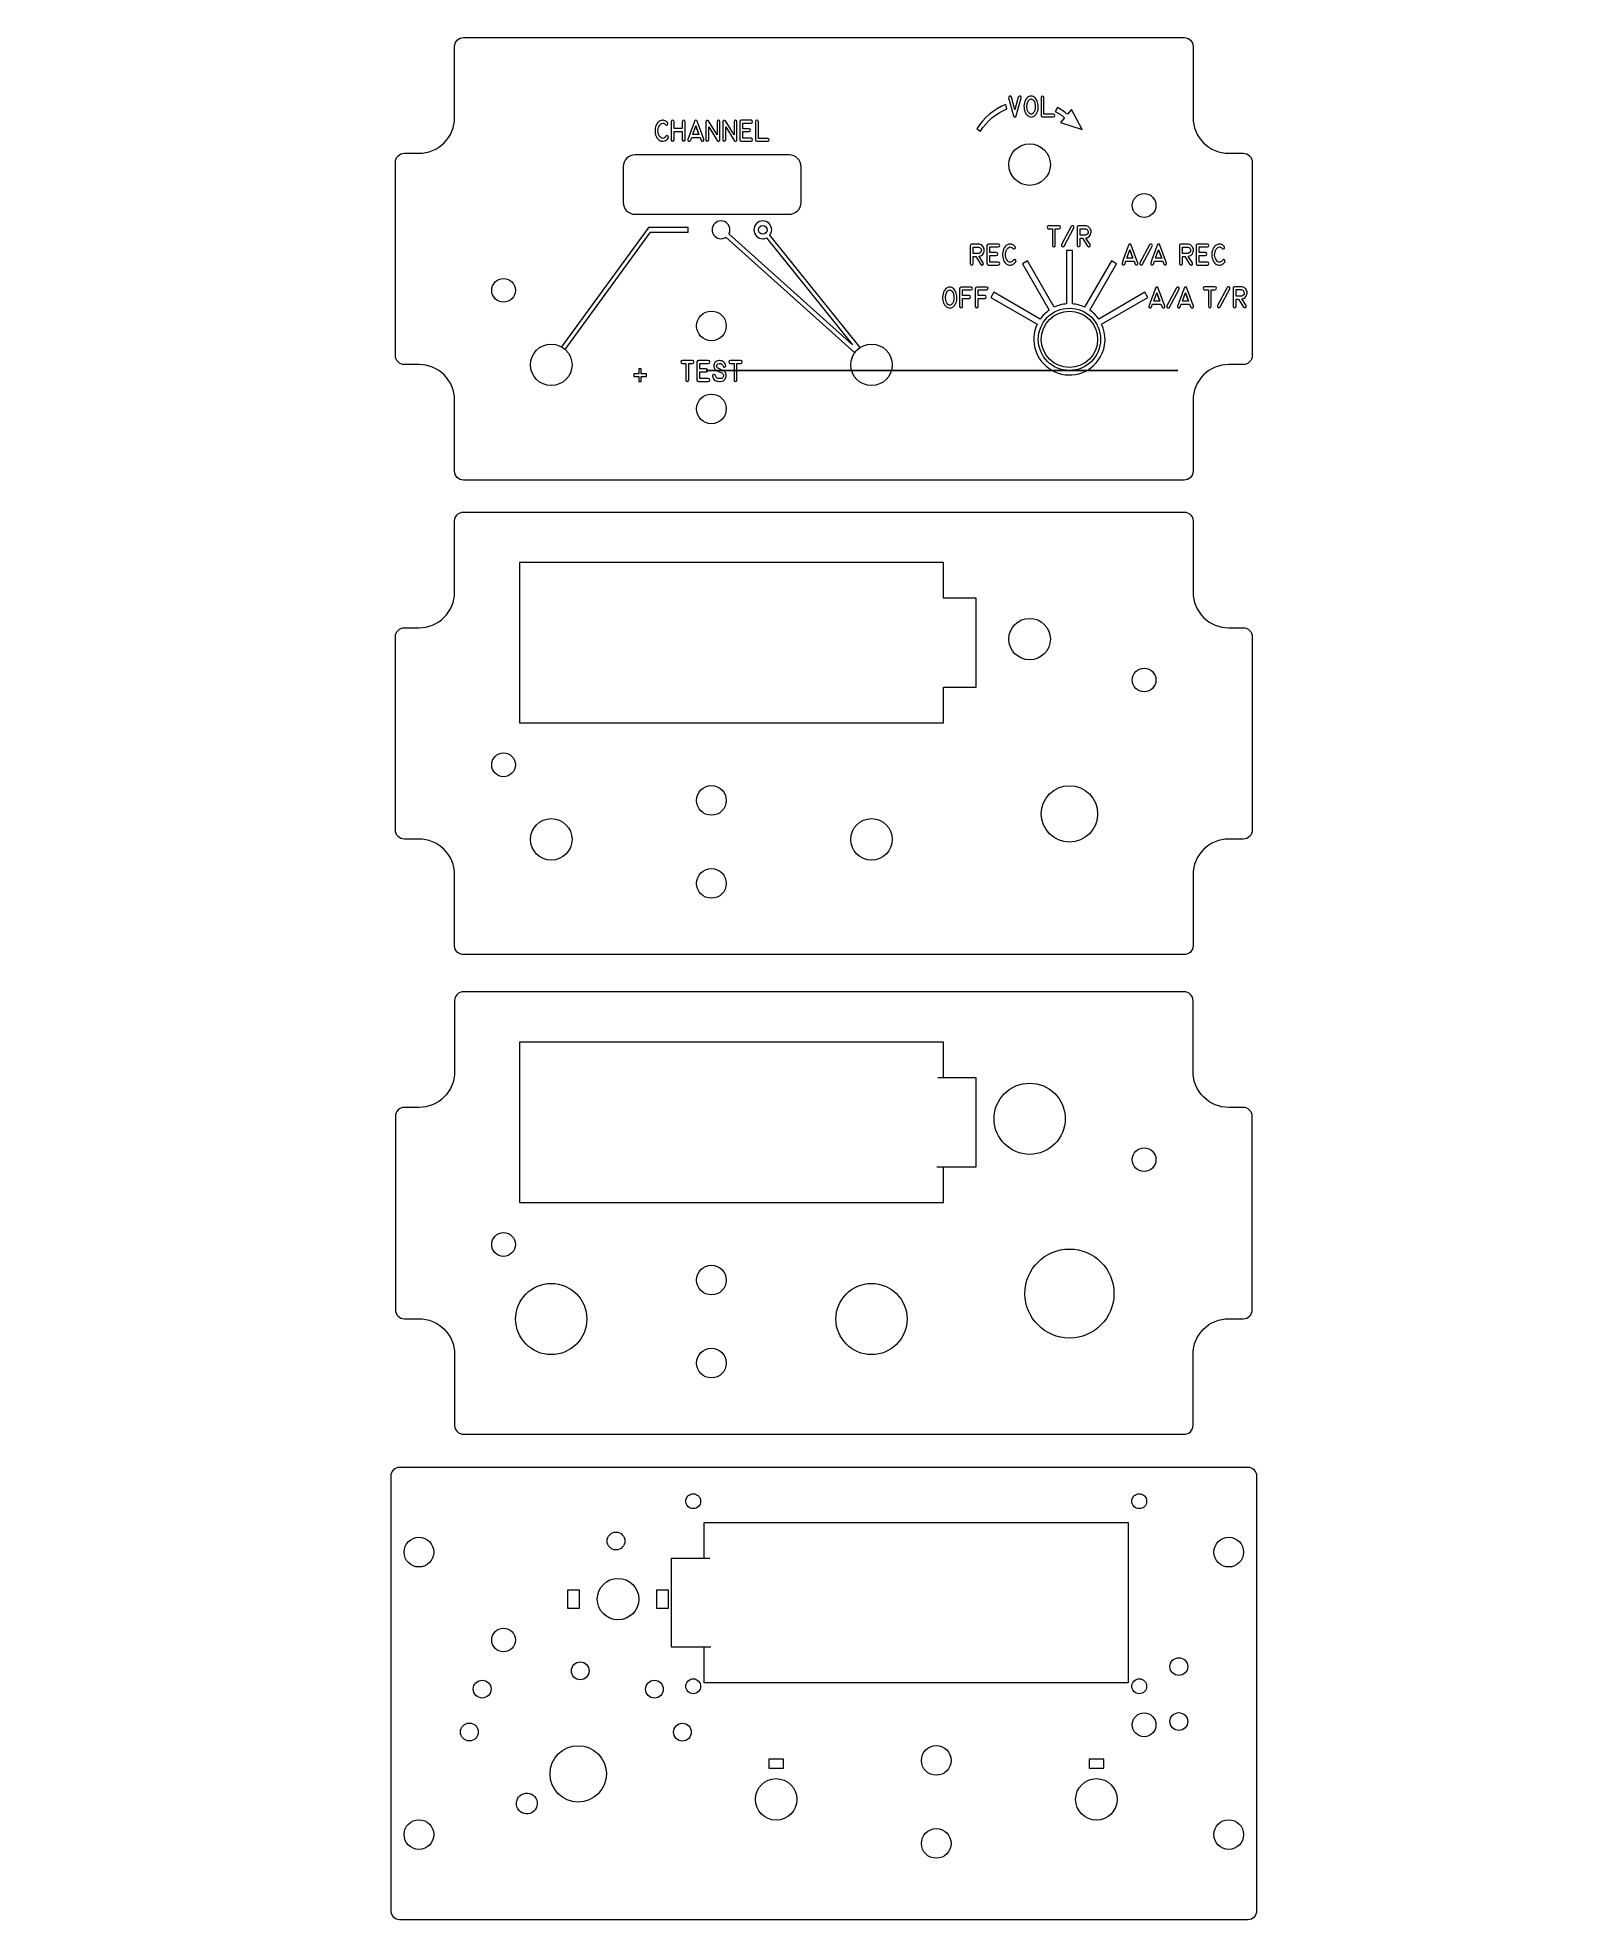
# Model space of a CAD drawing. Header units: millimetres. Extents: x -149 to 112, y -213 to 105.
import ezdxf

# ---------------------------------------------------------------- set-up
doc = ezdxf.new("R2010")
doc.units = ezdxf.units.MM
doc.header["$MEASUREMENT"] = 0
doc.layers.add('Layer 1', color=7, linetype='Continuous')

msp = doc.modelspace()

# ---------------------------------------------------------------- linework, layer by layer
at = {"layer": 'Layer 1', "color": 240, "lineweight": 9}
for points in [[(-59.2732, -160.1329), (-57.2732, -160.1329), (-57.2732, -157.1329), (-59.2732, -157.1329), (-59.2732, -160.1329)], [(-44.2732, -160.1329), (-42.2732, -160.1329), (-42.2732, -157.1329), (-44.2732, -157.1329), (-44.2732, -160.1329)], [(-25.3637, -187.1454), (-22.8637, -187.1454), (-22.8637, -185.6454), (-25.3637, -185.6454), (-25.3637, -187.1454)], [(28.6357, -187.1454), (31.1357, -187.1454), (31.1357, -185.6454), (28.6357, -185.6454), (28.6357, -187.1454)]]:
    msp.add_lwpolyline(points, close=True, dxfattribs=at)
at = {"layer": 'Layer 1', "color": 250, "lineweight": 9}
for centre, major_axis, ratio in [((18.627, 83.2252), (0, 3.5), 1), ((37.927, 76.3308), (0, 2), 1), ((-70.073, 62.0308), (0, 2), 1), ((-35.032, 56.0308), (0, 2.5), 1), ((25.3415, 53.7623), (0, 4.7501), 0.99997895), ((-62.0319, 49.4627), (0, 3.5), 1), ((-8.0325, 49.4627), (0, 3.5), 1), ((-35.032, 42.0308), (0, 2.5), 1), ((18.627, 3.2212), (0, 3.5), 1), ((37.927, -3.6732), (0, 2), 1), ((-70.073, -17.9732), (0, 2), 1), ((-35.032, -23.9732), (0, 2.5), 1), ((25.3415, -26.2417), (0, 4.7501), 0.99997895), ((-62.0319, -30.5413), (0, 3.5), 1), ((-8.0325, -30.5413), (0, 3.5), 1), ((-35.032, -37.9732), (0, 2.5), 1), ((18.627, -77.6472), (0, 6.0001), 0.99998333), ((37.927, -84.5414), (0, 2), 1), ((-70.073, -98.8415), (0, 2), 1), ((25.3415, -107.11), (0, 7.5001), 0.99998667), ((-35.032, -104.8415), (0, 2.5), 1), ((-62.0319, -111.4097), (0, 6.0001), 0.99998333), ((-8.0325, -111.4097), (0, 6.0001), 0.99998333), ((-35.032, -118.8415), (0, 2.5), 1), ((-38.1012, -142.1252), (0, 1.25), 1), ((37.0988, -142.1252), (0, 1.25), 1), ((-84.3356, -150.7147), (0, 2.5), 1), ((-51.1085, -148.8389), (0, 1.5), 1), ((52.1894, -150.7147), (0, 2.5), 1), ((-50.7732, -158.6329), (0, 3.5), 1), ((-70.0731, -165.5272), (0, 2), 1), ((-57.1408, -170.7272), (0, 1.5), 1), ((43.7814, -170.0127), (0, 1.5), 1), ((-73.6806, -173.8056), (0, 1.5), 1), ((-44.6383, -173.8135), (0, 1.5), 1), ((-38.1012, -173.3252), (0, 1.25), 1), ((37.0988, -173.3252), (0, 1.25), 1), ((-75.8356, -181.0376), (0, 1.5), 1), ((-39.9173, -181.0625), (0, 1.5), 1), ((37.9268, -179.8273), (0, 2), 1), ((43.7814, -179.2731), (0, 1.5), 1), ((-57.4877, -188.0958), (0, 4.7501), 0.99997895), ((2.8858, -185.8273), (0, 2.5), 1), ((-24.1137, -192.3954), (0, 3.5), 1), ((29.8857, -192.3954), (0, 3.5), 1), ((-84.3356, -198.3397), (0, 2.5), 1), ((52.1894, -198.3397), (0, 2.5), 1), ((2.8858, -199.8273), (0, 2.5), 1)]:
    msp.add_ellipse(centre, major_axis=major_axis, ratio=ratio, dxfattribs=at)
at = {"layer": 'Layer 1', "lineweight": 9}
for points, knots in [([(-78.3355, 103.1308), (-78.3355, 103.1308), (-78.3355, 91.1433), (-78.3355, 91.1433), (-78.3355, 91.1433), (-78.3345, 89.553), (-78.9653, 88.0275), (-80.0891, 86.9023), (-80.0891, 86.9023), (-81.2129, 85.777), (-82.7452, 85.1443), (-84.3355, 85.1433), (-84.3355, 85.1433), (-84.3355, 85.1433), (-86.798, 85.1433), (-86.798, 85.1433), (-86.798, 85.1433), (-87.1961, 85.1431), (-87.5778, 84.9847), (-87.8591, 84.703), (-87.8591, 84.703), (-88.1404, 84.4214), (-88.2983, 84.0414), (-88.298, 83.6433), (-88.298, 83.6433), (-88.298, 83.6433), (-88.298, 51.0183), (-88.298, 51.0183), (-88.298, 51.0183), (-88.2978, 50.6203), (-88.1394, 50.2386), (-87.8577, 49.9573), (-87.8577, 49.9573), (-87.5761, 49.676), (-87.1961, 49.5181), (-86.798, 49.5183), (-86.798, 49.5183), (-86.798, 49.5183), (-84.3355, 49.5183), (-84.3355, 49.5183), (-84.3355, 49.5183), (-82.7452, 49.5193), (-81.2197, 48.8886), (-80.0945, 47.7648), (-80.0945, 47.7648), (-78.9692, 46.641), (-78.3365, 45.1086), (-78.3355, 43.5183), (-78.3355, 43.5183), (-78.3355, 43.5183), (-78.3355, 31.5308), (-78.3355, 31.5308), (-78.3355, 31.5308), (-78.3353, 31.1328), (-78.1769, 30.7511), (-77.8952, 30.4698), (-77.8952, 30.4698), (-77.6136, 30.1885), (-77.2336, 30.0306), (-76.8355, 30.0308), (-76.8355, 30.0308), (-76.8355, 30.0308), (44.6895, 30.0308), (44.6895, 30.0308), (44.6895, 30.0308), (45.0875, 30.0311), (45.4692, 30.1895), (45.7505, 30.4711), (45.7505, 30.4711), (46.0318, 30.7528), (46.1897, 31.1328), (46.1895, 31.5308), (46.1895, 31.5308), (46.1895, 31.5308), (46.1895, 43.5183), (46.1895, 43.5183), (46.1895, 43.5183), (46.1885, 45.1086), (46.8192, 46.6342), (47.943, 47.7594), (47.943, 47.7594), (49.0668, 48.8846), (50.5992, 49.5173), (52.1895, 49.5183), (52.1895, 49.5183), (52.1895, 49.5183), (54.652, 49.5183), (54.652, 49.5183), (54.652, 49.5183), (55.05, 49.5186), (55.4317, 49.677), (55.713, 49.9586), (55.713, 49.9586), (55.9943, 50.2403), (56.1522, 50.6203), (56.152, 51.0183), (56.152, 51.0183), (56.152, 51.0183), (56.152, 83.6433), (56.152, 83.6433), (56.152, 83.6433), (56.1517, 84.0414), (55.9933, 84.4231), (55.7117, 84.7044), (55.7117, 84.7044), (55.43, 84.9857), (55.05, 85.1436), (54.652, 85.1433), (54.652, 85.1433), (54.652, 85.1433), (52.1895, 85.1433), (52.1895, 85.1433), (52.1895, 85.1433), (50.5992, 85.1423), (49.0736, 85.7731), (47.9484, 86.8969), (47.9484, 86.8969), (46.8232, 88.0207), (46.1905, 89.553), (46.1895, 91.1433), (46.1895, 91.1433), (46.1895, 91.1433), (46.1895, 103.1308), (46.1895, 103.1308), (46.1895, 103.1308), (46.1892, 103.5289), (46.0308, 103.9106), (45.7492, 104.1919), (45.7492, 104.1919), (45.4675, 104.4732), (45.0875, 104.6311), (44.6895, 104.6308), (44.6895, 104.6308), (44.6895, 104.6308), (-76.8355, 104.6308), (-76.8355, 104.6308), (-76.8355, 104.6308), (-77.2336, 104.6306), (-77.6153, 104.4722), (-77.8966, 104.1905), (-77.8966, 104.1905), (-78.1779, 103.9089), (-78.3358, 103.5289), (-78.3355, 103.1308)], [0, 0, 0, 0, 0.02702703, 0.02702703, 0.02702703, 0.02702703, 0.05405405, 0.05405405, 0.05405405, 0.05405405, 0.08108108, 0.08108108, 0.08108108, 0.08108108, 0.10810811, 0.10810811, 0.10810811, 0.10810811, 0.13513514, 0.13513514, 0.13513514, 0.13513514, 0.16216216, 0.16216216, 0.16216216, 0.16216216, 0.18918919, 0.18918919, 0.18918919, 0.18918919, 0.21621622, 0.21621622, 0.21621622, 0.21621622, 0.24324324, 0.24324324, 0.24324324, 0.24324324, 0.27027027, 0.27027027, 0.27027027, 0.27027027, 0.2972973, 0.2972973, 0.2972973, 0.2972973, 0.32432432, 0.32432432, 0.32432432, 0.32432432, 0.35135135, 0.35135135, 0.35135135, 0.35135135, 0.37837838, 0.37837838, 0.37837838, 0.37837838, 0.40540541, 0.40540541, 0.40540541, 0.40540541, 0.43243243, 0.43243243, 0.43243243, 0.43243243, 0.45945946, 0.45945946, 0.45945946, 0.45945946, 0.48648649, 0.48648649, 0.48648649, 0.48648649, 0.51351351, 0.51351351, 0.51351351, 0.51351351, 0.54054054, 0.54054054, 0.54054054, 0.54054054, 0.56756757, 0.56756757, 0.56756757, 0.56756757, 0.59459459, 0.59459459, 0.59459459, 0.59459459, 0.62162162, 0.62162162, 0.62162162, 0.62162162, 0.64864865, 0.64864865, 0.64864865, 0.64864865, 0.67567568, 0.67567568, 0.67567568, 0.67567568, 0.7027027, 0.7027027, 0.7027027, 0.7027027, 0.72972973, 0.72972973, 0.72972973, 0.72972973, 0.75675676, 0.75675676, 0.75675676, 0.75675676, 0.78378378, 0.78378378, 0.78378378, 0.78378378, 0.81081081, 0.81081081, 0.81081081, 0.81081081, 0.83783784, 0.83783784, 0.83783784, 0.83783784, 0.86486486, 0.86486486, 0.86486486, 0.86486486, 0.89189189, 0.89189189, 0.89189189, 0.89189189, 0.91891892, 0.91891892, 0.91891892, 0.91891892, 0.94594595, 0.94594595, 0.94594595, 0.94594595, 1, 1, 1, 1]), ([(-78.3355, 23.1268), (-78.3355, 23.1268), (-78.3355, 11.1393), (-78.3355, 11.1393), (-78.3355, 11.1393), (-78.3345, 9.549), (-78.9653, 8.0235), (-80.0891, 6.8983), (-80.0891, 6.8983), (-81.2129, 5.773), (-82.7452, 5.1403), (-84.3355, 5.1393), (-84.3355, 5.1393), (-84.3355, 5.1393), (-86.798, 5.1393), (-86.798, 5.1393), (-86.798, 5.1393), (-87.1961, 5.1391), (-87.5778, 4.9807), (-87.8591, 4.699), (-87.8591, 4.699), (-88.1404, 4.4174), (-88.2983, 4.0374), (-88.298, 3.6393), (-88.298, 3.6393), (-88.298, 3.6393), (-88.298, -28.9857), (-88.298, -28.9857), (-88.298, -28.9857), (-88.2978, -29.3837), (-88.1394, -29.7654), (-87.8577, -30.0467), (-87.8577, -30.0467), (-87.5761, -30.328), (-87.1961, -30.4859), (-86.798, -30.4857), (-86.798, -30.4857), (-86.798, -30.4857), (-84.3355, -30.4857), (-84.3355, -30.4857), (-84.3355, -30.4857), (-82.7452, -30.4847), (-81.2197, -31.1154), (-80.0945, -32.2392), (-80.0945, -32.2392), (-78.9692, -33.363), (-78.3365, -34.8954), (-78.3355, -36.4857), (-78.3355, -36.4857), (-78.3355, -36.4857), (-78.3355, -48.4732), (-78.3355, -48.4732), (-78.3355, -48.4732), (-78.3353, -48.8712), (-78.1769, -49.2529), (-77.8952, -49.5342), (-77.8952, -49.5342), (-77.6136, -49.8155), (-77.2336, -49.9734), (-76.8355, -49.9732), (-76.8355, -49.9732), (-76.8355, -49.9732), (44.6895, -49.9732), (44.6895, -49.9732), (44.6895, -49.9732), (45.0875, -49.9729), (45.4692, -49.8145), (45.7505, -49.5329), (45.7505, -49.5329), (46.0318, -49.2512), (46.1897, -48.8712), (46.1895, -48.4732), (46.1895, -48.4732), (46.1895, -48.4732), (46.1895, -36.4857), (46.1895, -36.4857), (46.1895, -36.4857), (46.1885, -34.8954), (46.8192, -33.3698), (47.943, -32.2446), (47.943, -32.2446), (49.0668, -31.1194), (50.5992, -30.4867), (52.1895, -30.4857), (52.1895, -30.4857), (52.1895, -30.4857), (54.652, -30.4857), (54.652, -30.4857), (54.652, -30.4857), (55.05, -30.4854), (55.4317, -30.327), (55.713, -30.0454), (55.713, -30.0454), (55.9943, -29.7637), (56.1522, -29.3837), (56.152, -28.9857), (56.152, -28.9857), (56.152, -28.9857), (56.152, 3.6393), (56.152, 3.6393), (56.152, 3.6393), (56.1517, 4.0374), (55.9933, 4.4191), (55.7117, 4.7004), (55.7117, 4.7004), (55.43, 4.9817), (55.05, 5.1396), (54.652, 5.1393), (54.652, 5.1393), (54.652, 5.1393), (52.1895, 5.1393), (52.1895, 5.1393), (52.1895, 5.1393), (50.5992, 5.1383), (49.0736, 5.7691), (47.9484, 6.8929), (47.9484, 6.8929), (46.8232, 8.0167), (46.1905, 9.549), (46.1895, 11.1393), (46.1895, 11.1393), (46.1895, 11.1393), (46.1895, 23.1268), (46.1895, 23.1268), (46.1895, 23.1268), (46.1892, 23.5249), (46.0308, 23.9066), (45.7492, 24.1879), (45.7492, 24.1879), (45.4675, 24.4692), (45.0875, 24.6271), (44.6895, 24.6268), (44.6895, 24.6268), (44.6895, 24.6268), (-76.8355, 24.6268), (-76.8355, 24.6268), (-76.8355, 24.6268), (-77.2336, 24.6266), (-77.6153, 24.4682), (-77.8966, 24.1865), (-77.8966, 24.1865), (-78.1779, 23.9049), (-78.3358, 23.5249), (-78.3355, 23.1268)], [0, 0, 0, 0, 0.02702703, 0.02702703, 0.02702703, 0.02702703, 0.05405405, 0.05405405, 0.05405405, 0.05405405, 0.08108108, 0.08108108, 0.08108108, 0.08108108, 0.10810811, 0.10810811, 0.10810811, 0.10810811, 0.13513514, 0.13513514, 0.13513514, 0.13513514, 0.16216216, 0.16216216, 0.16216216, 0.16216216, 0.18918919, 0.18918919, 0.18918919, 0.18918919, 0.21621622, 0.21621622, 0.21621622, 0.21621622, 0.24324324, 0.24324324, 0.24324324, 0.24324324, 0.27027027, 0.27027027, 0.27027027, 0.27027027, 0.2972973, 0.2972973, 0.2972973, 0.2972973, 0.32432432, 0.32432432, 0.32432432, 0.32432432, 0.35135135, 0.35135135, 0.35135135, 0.35135135, 0.37837838, 0.37837838, 0.37837838, 0.37837838, 0.40540541, 0.40540541, 0.40540541, 0.40540541, 0.43243243, 0.43243243, 0.43243243, 0.43243243, 0.45945946, 0.45945946, 0.45945946, 0.45945946, 0.48648649, 0.48648649, 0.48648649, 0.48648649, 0.51351351, 0.51351351, 0.51351351, 0.51351351, 0.54054054, 0.54054054, 0.54054054, 0.54054054, 0.56756757, 0.56756757, 0.56756757, 0.56756757, 0.59459459, 0.59459459, 0.59459459, 0.59459459, 0.62162162, 0.62162162, 0.62162162, 0.62162162, 0.64864865, 0.64864865, 0.64864865, 0.64864865, 0.67567568, 0.67567568, 0.67567568, 0.67567568, 0.7027027, 0.7027027, 0.7027027, 0.7027027, 0.72972973, 0.72972973, 0.72972973, 0.72972973, 0.75675676, 0.75675676, 0.75675676, 0.75675676, 0.78378378, 0.78378378, 0.78378378, 0.78378378, 0.81081081, 0.81081081, 0.81081081, 0.81081081, 0.83783784, 0.83783784, 0.83783784, 0.83783784, 0.86486486, 0.86486486, 0.86486486, 0.86486486, 0.89189189, 0.89189189, 0.89189189, 0.89189189, 0.91891892, 0.91891892, 0.91891892, 0.91891892, 0.94594595, 0.94594595, 0.94594595, 0.94594595, 1, 1, 1, 1]), ([(-78.3355, -57.7414), (-78.3353, -57.3434), (-78.1769, -56.9617), (-77.8952, -56.6804), (-77.8952, -56.6804), (-77.6136, -56.3991), (-77.2336, -56.2412), (-76.8355, -56.2414), (-76.8355, -56.2414), (-76.8355, -56.2414), (44.6895, -56.2414), (44.6895, -56.2414), (44.6895, -56.2414), (45.0875, -56.2417), (45.4692, -56.4001), (45.7505, -56.6817), (45.7505, -56.6817), (46.0318, -56.9634), (46.1897, -57.3434), (46.1895, -57.7414), (46.1895, -57.7414), (46.1895, -57.7414), (46.1895, -69.7289), (46.1895, -69.7289), (46.1895, -69.7289), (46.1885, -71.3192), (46.8192, -72.8448), (47.943, -73.97), (47.943, -73.97), (49.0668, -75.0952), (50.5992, -75.7279), (52.1895, -75.7289), (52.1895, -75.7289), (52.1895, -75.7289), (54.652, -75.7289), (54.652, -75.7289), (54.652, -75.7289), (55.05, -75.7292), (55.4317, -75.8876), (55.713, -76.1692), (55.713, -76.1692), (55.9943, -76.4509), (56.1522, -76.8309), (56.152, -77.2289), (56.152, -77.2289), (56.152, -77.2289), (56.152, -109.8539), (56.152, -109.8539), (56.152, -109.8539), (56.1517, -110.252), (55.9933, -110.6337), (55.7117, -110.915), (55.7117, -110.915), (55.43, -111.1963), (55.05, -111.3542), (54.652, -111.3539), (54.652, -111.3539), (54.652, -111.3539), (52.1895, -111.3539), (52.1895, -111.3539), (52.1895, -111.3539), (50.5992, -111.3529), (49.0736, -111.9837), (47.9484, -113.1075), (47.9484, -113.1075), (46.8232, -114.2313), (46.1905, -115.7636), (46.1895, -117.3539), (46.1895, -117.3539), (46.1895, -117.3539), (46.1895, -129.3414), (46.1895, -129.3414), (46.1895, -129.3414), (46.1892, -129.7395), (46.0308, -130.1212), (45.7492, -130.4025), (45.7492, -130.4025), (45.4675, -130.6838), (45.0875, -130.8417), (44.6895, -130.8414), (44.6895, -130.8414), (44.6895, -130.8414), (-76.8355, -130.8414), (-76.8355, -130.8414), (-76.8355, -130.8414), (-77.2336, -130.8412), (-77.6153, -130.6828), (-77.8966, -130.4011), (-77.8966, -130.4011), (-78.1779, -130.1195), (-78.3358, -129.7395), (-78.3355, -129.3414), (-78.3355, -129.3414), (-78.3355, -129.3414), (-78.3355, -117.3539), (-78.3355, -117.3539), (-78.3355, -117.3539), (-78.3345, -115.7636), (-78.9653, -114.2381), (-80.0891, -113.1129), (-80.0891, -113.1129), (-81.2129, -111.9876), (-82.7452, -111.3549), (-84.3355, -111.3539), (-84.3355, -111.3539), (-84.3355, -111.3539), (-86.798, -111.3539), (-86.798, -111.3539), (-86.798, -111.3539), (-87.1961, -111.3537), (-87.5778, -111.1953), (-87.8591, -110.9136), (-87.8591, -110.9136), (-88.1404, -110.632), (-88.2983, -110.252), (-88.298, -109.8539), (-88.298, -109.8539), (-88.298, -109.8539), (-88.298, -77.2289), (-88.298, -77.2289), (-88.298, -77.2289), (-88.2978, -76.8309), (-88.1394, -76.4492), (-87.8577, -76.1679), (-87.8577, -76.1679), (-87.5761, -75.8866), (-87.1961, -75.7287), (-86.798, -75.7289), (-86.798, -75.7289), (-86.798, -75.7289), (-84.3355, -75.7289), (-84.3355, -75.7289), (-84.3355, -75.7289), (-82.7452, -75.7299), (-81.2197, -75.0992), (-80.0945, -73.9754), (-80.0945, -73.9754), (-78.9692, -72.8516), (-78.3365, -71.3192), (-78.3355, -69.7289), (-78.3355, -69.7289), (-78.3355, -69.7289), (-78.3355, -57.7414), (-78.3355, -57.7414)], [0, 0, 0, 0, 0.02702703, 0.02702703, 0.02702703, 0.02702703, 0.05405405, 0.05405405, 0.05405405, 0.05405405, 0.08108108, 0.08108108, 0.08108108, 0.08108108, 0.10810811, 0.10810811, 0.10810811, 0.10810811, 0.13513514, 0.13513514, 0.13513514, 0.13513514, 0.16216216, 0.16216216, 0.16216216, 0.16216216, 0.18918919, 0.18918919, 0.18918919, 0.18918919, 0.21621622, 0.21621622, 0.21621622, 0.21621622, 0.24324324, 0.24324324, 0.24324324, 0.24324324, 0.27027027, 0.27027027, 0.27027027, 0.27027027, 0.2972973, 0.2972973, 0.2972973, 0.2972973, 0.32432432, 0.32432432, 0.32432432, 0.32432432, 0.35135135, 0.35135135, 0.35135135, 0.35135135, 0.37837838, 0.37837838, 0.37837838, 0.37837838, 0.40540541, 0.40540541, 0.40540541, 0.40540541, 0.43243243, 0.43243243, 0.43243243, 0.43243243, 0.45945946, 0.45945946, 0.45945946, 0.45945946, 0.48648649, 0.48648649, 0.48648649, 0.48648649, 0.51351351, 0.51351351, 0.51351351, 0.51351351, 0.54054054, 0.54054054, 0.54054054, 0.54054054, 0.56756757, 0.56756757, 0.56756757, 0.56756757, 0.59459459, 0.59459459, 0.59459459, 0.59459459, 0.62162162, 0.62162162, 0.62162162, 0.62162162, 0.64864865, 0.64864865, 0.64864865, 0.64864865, 0.67567568, 0.67567568, 0.67567568, 0.67567568, 0.7027027, 0.7027027, 0.7027027, 0.7027027, 0.72972973, 0.72972973, 0.72972973, 0.72972973, 0.75675676, 0.75675676, 0.75675676, 0.75675676, 0.78378378, 0.78378378, 0.78378378, 0.78378378, 0.81081081, 0.81081081, 0.81081081, 0.81081081, 0.83783784, 0.83783784, 0.83783784, 0.83783784, 0.86486486, 0.86486486, 0.86486486, 0.86486486, 0.89189189, 0.89189189, 0.89189189, 0.89189189, 0.91891892, 0.91891892, 0.91891892, 0.91891892, 0.94594595, 0.94594595, 0.94594595, 0.94594595, 1, 1, 1, 1]), ([(-89.0981, -137.9272), (-89.0979, -137.5292), (-88.9395, -137.1475), (-88.6578, -136.8662), (-88.6578, -136.8662), (-88.3762, -136.5849), (-87.9962, -136.427), (-87.5981, -136.4272), (-87.5981, -136.4272), (-87.5981, -136.4272), (55.4519, -136.4272), (55.4519, -136.4272), (55.4519, -136.4272), (55.8499, -136.4275), (56.2316, -136.5859), (56.5129, -136.8675), (56.5129, -136.8675), (56.7942, -137.1492), (56.9521, -137.5292), (56.9519, -137.9272), (56.9519, -137.9272), (56.9519, -137.9272), (56.9519, -211.1272), (56.9519, -211.1272), (56.9519, -211.1272), (56.9516, -211.5253), (56.7932, -211.907), (56.5116, -212.1883), (56.5116, -212.1883), (56.2299, -212.4696), (55.8499, -212.6275), (55.4519, -212.6272), (55.4519, -212.6272), (55.4519, -212.6272), (-87.5981, -212.6272), (-87.5981, -212.6272), (-87.5981, -212.6272), (-87.9962, -212.627), (-88.3779, -212.4686), (-88.6592, -212.1869), (-88.6592, -212.1869), (-88.9405, -211.9053), (-89.0984, -211.5253), (-89.0981, -211.1272), (-89.0981, -211.1272), (-89.0981, -211.1272), (-89.0981, -137.9272), (-89.0981, -137.9272)], [0, 0, 0, 0, 0.07692308, 0.07692308, 0.07692308, 0.07692308, 0.15384615, 0.15384615, 0.15384615, 0.15384615, 0.23076923, 0.23076923, 0.23076923, 0.23076923, 0.30769231, 0.30769231, 0.30769231, 0.30769231, 0.38461538, 0.38461538, 0.38461538, 0.38461538, 0.46153846, 0.46153846, 0.46153846, 0.46153846, 0.53846154, 0.53846154, 0.53846154, 0.53846154, 0.61538462, 0.61538462, 0.61538462, 0.61538462, 0.69230769, 0.69230769, 0.69230769, 0.69230769, 0.76923077, 0.76923077, 0.76923077, 0.76923077, 0.84615385, 0.84615385, 0.84615385, 0.84615385, 1, 1, 1, 1])]:
    msp.add_open_spline(points, degree=3, knots=knots, dxfattribs=at)
at = {"layer": 'Layer 1', "color": 240, "lineweight": 9}
for points, knots in [([(14.5891, 93.3546), (14.5891, 93.3546), (14.7908, 92.6269), (14.7908, 92.6269), (14.7908, 92.6269), (12.9483, 91.8648), (11.3929, 90.5434), (10.3435, 88.8479), (10.3435, 88.8479), (10.3435, 88.8479), (9.7007, 89.2343), (9.7007, 89.2343), (9.7007, 89.2343), (10.8488, 91.0935), (12.5625, 92.5375), (14.5891, 93.3546)], [0, 0, 0, 0, 0.2, 0.2, 0.2, 0.2, 0.4, 0.4, 0.4, 0.4, 0.6, 0.6, 0.6, 0.6, 1, 1, 1, 1]), ([(15.0833, 94.4553), (15.0616, 94.6187), (15.1198, 94.7187), (15.2579, 94.7551), (15.2579, 94.7551), (15.3967, 94.7922), (15.4949, 94.734), (15.5537, 94.5811), (15.5537, 94.5811), (15.5537, 94.5811), (16.134, 92.4316), (16.134, 92.4316), (16.134, 92.4316), (16.134, 92.4316), (16.7178, 94.6017), (16.7178, 94.6017), (16.7178, 94.6017), (16.7766, 94.7569), (16.8778, 94.8133), (17.0212, 94.7716), (17.0212, 94.7716), (17.1647, 94.7298), (17.2199, 94.6311), (17.1864, 94.4759), (17.1864, 94.4759), (17.1864, 94.4759), (16.3668, 91.4326), (16.3668, 91.4326), (16.3668, 91.4326), (16.3204, 91.3144), (16.2439, 91.2545), (16.1358, 91.2539), (16.1358, 91.2539), (16.0276, 91.2533), (15.9494, 91.3109), (15.9, 91.4256), (15.9, 91.4256), (15.9, 91.4256), (15.0833, 94.4553), (15.0833, 94.4553)], [0, 0, 0, 0, 0.09090909, 0.09090909, 0.09090909, 0.09090909, 0.18181818, 0.18181818, 0.18181818, 0.18181818, 0.27272727, 0.27272727, 0.27272727, 0.27272727, 0.36363636, 0.36363636, 0.36363636, 0.36363636, 0.45454545, 0.45454545, 0.45454545, 0.45454545, 0.54545455, 0.54545455, 0.54545455, 0.54545455, 0.63636364, 0.63636364, 0.63636364, 0.63636364, 0.72727273, 0.72727273, 0.72727273, 0.72727273, 0.81818182, 0.81818182, 0.81818182, 0.81818182, 1, 1, 1, 1]), ([(19.9615, 93.7662), (20.0668, 93.4481), (20.1068, 93.1183), (20.0809, 92.7761), (20.0809, 92.7761), (20.055, 92.4339), (19.961, 92.1217), (19.7993, 91.8389), (19.7993, 91.8389), (19.697, 91.6631), (19.5576, 91.5138), (19.3806, 91.3909), (19.3806, 91.3909), (19.2037, 91.268), (19.0085, 91.2251), (18.795, 91.2621), (18.795, 91.2621), (18.447, 91.3227), (18.1806, 91.5044), (17.996, 91.806), (17.996, 91.806), (17.8108, 92.1082), (17.705, 92.4445), (17.6779, 92.8149), (17.6779, 92.8149), (17.6509, 93.1853), (17.7009, 93.5457), (17.8279, 93.8973), (17.8279, 93.8973), (17.9549, 94.2489), (18.1571, 94.5041), (18.4352, 94.664), (18.4352, 94.664), (18.5705, 94.7422), (18.7127, 94.781), (18.8603, 94.781), (18.8603, 94.781), (19.1431, 94.781), (19.3736, 94.6746), (19.5529, 94.4617), (19.5529, 94.4617), (19.7322, 94.2483), (19.8681, 94.0167), (19.9615, 93.7662)], [0, 0, 0, 0, 0.08333333, 0.08333333, 0.08333333, 0.08333333, 0.16666667, 0.16666667, 0.16666667, 0.16666667, 0.25, 0.25, 0.25, 0.25, 0.33333333, 0.33333333, 0.33333333, 0.33333333, 0.41666667, 0.41666667, 0.41666667, 0.41666667, 0.5, 0.5, 0.5, 0.5, 0.58333333, 0.58333333, 0.58333333, 0.58333333, 0.66666667, 0.66666667, 0.66666667, 0.66666667, 0.75, 0.75, 0.75, 0.75, 0.83333333, 0.83333333, 0.83333333, 0.83333333, 1, 1, 1, 1]), ([(18.8744, 94.2918), (18.6633, 94.2918), (18.5034, 94.1784), (18.3947, 93.9508), (18.3947, 93.9508), (18.2859, 93.7233), (18.2177, 93.5293), (18.1889, 93.3687), (18.1889, 93.3687), (18.1671, 93.2512), (18.1589, 93.1095), (18.1648, 92.9431), (18.1648, 92.9431), (18.1706, 92.7767), (18.1948, 92.6121), (18.2371, 92.4498), (18.2371, 92.4498), (18.2794, 92.2869), (18.3435, 92.1405), (18.4282, 92.0106), (18.4282, 92.0106), (18.5134, 91.8801), (18.6245, 91.7936), (18.7621, 91.7513), (18.7621, 91.7513), (18.9232, 91.7007), (19.062, 91.7325), (19.1784, 91.8465), (19.1784, 91.8465), (19.2948, 91.9612), (19.383, 92.0823), (19.443, 92.2111), (19.443, 92.2111), (19.5035, 92.3434), (19.5453, 92.5162), (19.5676, 92.7314), (19.5676, 92.7314), (19.59, 92.946), (19.5847, 93.1606), (19.5523, 93.3746), (19.5523, 93.3746), (19.5194, 93.5886), (19.4553, 93.7815), (19.3601, 93.9532), (19.3601, 93.9532), (19.2648, 94.1248), (19.129, 94.2342), (18.9538, 94.2812), (18.9538, 94.2812), (18.9309, 94.2883), (18.9044, 94.2918), (18.8744, 94.2918)], [0, 0, 0, 0, 0.07142857, 0.07142857, 0.07142857, 0.07142857, 0.14285714, 0.14285714, 0.14285714, 0.14285714, 0.21428571, 0.21428571, 0.21428571, 0.21428571, 0.28571429, 0.28571429, 0.28571429, 0.28571429, 0.35714286, 0.35714286, 0.35714286, 0.35714286, 0.42857143, 0.42857143, 0.42857143, 0.42857143, 0.5, 0.5, 0.5, 0.5, 0.57142857, 0.57142857, 0.57142857, 0.57142857, 0.64285714, 0.64285714, 0.64285714, 0.64285714, 0.71428571, 0.71428571, 0.71428571, 0.71428571, 0.78571429, 0.78571429, 0.78571429, 0.78571429, 0.85714286, 0.85714286, 0.85714286, 0.85714286, 1, 1, 1, 1]), ([(20.7882, 91.2515), (20.6471, 91.2609), (20.5654, 91.3403), (20.5436, 91.4908), (20.5436, 91.4908), (20.5436, 91.4908), (20.5436, 94.5364), (20.5436, 94.5364), (20.5436, 94.5364), (20.5677, 94.7016), (20.6518, 94.7828), (20.7952, 94.7804), (20.7952, 94.7804), (20.9387, 94.7775), (21.0169, 94.6957), (21.0292, 94.5364), (21.0292, 94.5364), (21.0292, 94.5364), (21.0292, 91.7325), (21.0292, 91.7325), (21.0292, 91.7325), (21.0292, 91.7325), (22.6191, 91.7337), (22.6191, 91.7337), (22.6191, 91.7337), (22.7825, 91.7154), (22.8631, 91.6331), (22.8613, 91.4867), (22.8613, 91.4867), (22.8595, 91.3403), (22.7784, 91.2621), (22.6173, 91.2515), (22.6173, 91.2515), (22.6173, 91.2515), (20.7882, 91.2515), (20.7882, 91.2515)], [0, 0, 0, 0, 0.1, 0.1, 0.1, 0.1, 0.2, 0.2, 0.2, 0.2, 0.3, 0.3, 0.3, 0.3, 0.4, 0.4, 0.4, 0.4, 0.5, 0.5, 0.5, 0.5, 0.6, 0.6, 0.6, 0.6, 0.7, 0.7, 0.7, 0.7, 0.8, 0.8, 0.8, 0.8, 1, 1, 1, 1]), ([(25.0055, 91.7036), (25.0055, 91.7036), (25.6881, 92.5191), (25.6881, 92.5191), (25.6881, 92.5191), (25.6881, 92.5191), (27.4748, 89.1455), (27.4748, 89.1455), (27.4748, 89.1455), (27.4748, 89.1455), (23.8394, 90.3105), (23.8394, 90.3105), (23.8394, 90.3105), (23.8394, 90.3105), (24.5241, 91.1285), (24.5241, 91.1285), (24.5241, 91.1285), (24.0377, 91.5361), (23.5118, 91.894), (22.9541, 92.1968), (22.9541, 92.1968), (22.9541, 92.1968), (23.3179, 92.8527), (23.3179, 92.8527), (23.3179, 92.8527), (23.9172, 92.5268), (24.4826, 92.1418), (25.0055, 91.7036)], [0, 0, 0, 0, 0.125, 0.125, 0.125, 0.125, 0.25, 0.25, 0.25, 0.25, 0.375, 0.375, 0.375, 0.375, 0.5, 0.5, 0.5, 0.5, 0.625, 0.625, 0.625, 0.625, 0.75, 0.75, 0.75, 0.75, 1, 1, 1, 1]), ([(-42.3009, 87.7213), (-42.3009, 87.7213), (-42.3162, 87.6984), (-42.3162, 87.6984), (-42.3162, 87.6984), (-42.3197, 87.6943), (-42.3226, 87.6901), (-42.325, 87.6866), (-42.325, 87.6866), (-42.3267, 87.6831), (-42.3291, 87.6796), (-42.3314, 87.676), (-42.3314, 87.676), (-42.489, 87.4638), (-42.6954, 87.3127), (-42.9511, 87.2221), (-42.9511, 87.2221), (-43.2063, 87.1322), (-43.458, 87.1486), (-43.7061, 87.2715), (-43.7061, 87.2715), (-43.9942, 87.415), (-44.2058, 87.6584), (-44.3411, 88.0017), (-44.3411, 88.0017), (-44.4757, 88.3451), (-44.5339, 88.702), (-44.5151, 89.0724), (-44.5151, 89.0724), (-44.4957, 89.4428), (-44.3981, 89.7826), (-44.2223, 90.0931), (-44.2223, 90.0931), (-44.0459, 90.4029), (-43.7901, 90.597), (-43.4544, 90.6752), (-43.4544, 90.6752), (-43.2616, 90.7198), (-43.0693, 90.701), (-42.8776, 90.6193), (-42.8776, 90.6193), (-42.686, 90.537), (-42.5284, 90.4218), (-42.4055, 90.2736), (-42.4055, 90.2736), (-42.4043, 90.2736), (-42.4014, 90.2701), (-42.3973, 90.2618), (-42.3973, 90.2618), (-42.3444, 90.193), (-42.3332, 90.1172), (-42.3644, 90.0355), (-42.3644, 90.0355), (-42.3955, 89.9532), (-42.452, 89.902), (-42.5349, 89.8808), (-42.5349, 89.8808), (-42.6231, 89.8579), (-42.7048, 89.8844), (-42.7795, 89.9602), (-42.7795, 89.9602), (-42.9335, 90.1395), (-43.0817, 90.2254), (-43.2239, 90.2189), (-43.2239, 90.2189), (-43.3662, 90.2119), (-43.4938, 90.1531), (-43.6061, 90.0431), (-43.6061, 90.0431), (-43.719, 89.9326), (-43.8125, 89.7915), (-43.8872, 89.6192), (-43.8872, 89.6192), (-43.9618, 89.4469), (-44.0077, 89.2858), (-44.0247, 89.1353), (-44.0247, 89.1353), (-44.0453, 88.9678), (-44.0435, 88.799), (-44.0189, 88.6297), (-44.0189, 88.6297), (-43.9942, 88.4604), (-43.9424, 88.301), (-43.863, 88.1517), (-43.863, 88.1517), (-43.7249, 87.89), (-43.5514, 87.726), (-43.3421, 87.6602), (-43.3421, 87.6602), (-43.1322, 87.5937), (-42.9276, 87.6943), (-42.7277, 87.9606), (-42.7277, 87.9606), (-42.7183, 87.9718), (-42.7077, 87.9871), (-42.6948, 88.0053), (-42.6948, 88.0053), (-42.5872, 88.1246), (-42.4731, 88.137), (-42.3532, 88.0423), (-42.3532, 88.0423), (-42.2333, 87.9477), (-42.2156, 87.8407), (-42.3009, 87.7213)], [0, 0, 0, 0, 0.03703704, 0.03703704, 0.03703704, 0.03703704, 0.07407407, 0.07407407, 0.07407407, 0.07407407, 0.11111111, 0.11111111, 0.11111111, 0.11111111, 0.14814815, 0.14814815, 0.14814815, 0.14814815, 0.18518519, 0.18518519, 0.18518519, 0.18518519, 0.22222222, 0.22222222, 0.22222222, 0.22222222, 0.25925926, 0.25925926, 0.25925926, 0.25925926, 0.2962963, 0.2962963, 0.2962963, 0.2962963, 0.33333333, 0.33333333, 0.33333333, 0.33333333, 0.37037037, 0.37037037, 0.37037037, 0.37037037, 0.40740741, 0.40740741, 0.40740741, 0.40740741, 0.44444444, 0.44444444, 0.44444444, 0.44444444, 0.48148148, 0.48148148, 0.48148148, 0.48148148, 0.51851852, 0.51851852, 0.51851852, 0.51851852, 0.55555556, 0.55555556, 0.55555556, 0.55555556, 0.59259259, 0.59259259, 0.59259259, 0.59259259, 0.62962963, 0.62962963, 0.62962963, 0.62962963, 0.66666667, 0.66666667, 0.66666667, 0.66666667, 0.7037037, 0.7037037, 0.7037037, 0.7037037, 0.74074074, 0.74074074, 0.74074074, 0.74074074, 0.77777778, 0.77777778, 0.77777778, 0.77777778, 0.81481481, 0.81481481, 0.81481481, 0.81481481, 0.85185185, 0.85185185, 0.85185185, 0.85185185, 0.88888889, 0.88888889, 0.88888889, 0.88888889, 0.92592593, 0.92592593, 0.92592593, 0.92592593, 1, 1, 1, 1]), ([(-41.8199, 87.4073), (-41.8199, 87.4073), (-41.8199, 90.4529), (-41.8199, 90.4529), (-41.8199, 90.4529), (-41.7958, 90.6181), (-41.7117, 90.6993), (-41.5683, 90.6969), (-41.5683, 90.6969), (-41.4248, 90.694), (-41.3466, 90.6122), (-41.3343, 90.4529), (-41.3343, 90.4529), (-41.3343, 90.4529), (-41.3343, 89.3141), (-41.3343, 89.3141), (-41.3343, 89.3141), (-41.3343, 89.3141), (-39.9473, 89.3141), (-39.9473, 89.3141), (-39.9473, 89.3141), (-39.9473, 89.3141), (-39.9473, 90.4529), (-39.9473, 90.4529), (-39.9473, 90.4529), (-39.9232, 90.6146), (-39.842, 90.6963), (-39.7039, 90.6969), (-39.7039, 90.6969), (-39.5657, 90.6975), (-39.4834, 90.6158), (-39.4581, 90.4529), (-39.4581, 90.4529), (-39.4581, 90.4529), (-39.4581, 87.4073), (-39.4581, 87.4073), (-39.4581, 87.4073), (-39.4834, 87.2456), (-39.5657, 87.1651), (-39.7039, 87.1657), (-39.7039, 87.1657), (-39.842, 87.1663), (-39.9232, 87.2468), (-39.9473, 87.4073), (-39.9473, 87.4073), (-39.9473, 87.4073), (-39.9473, 88.8249), (-39.9473, 88.8249), (-39.9473, 88.8249), (-39.9473, 88.8249), (-41.3343, 88.8249), (-41.3343, 88.8249), (-41.3343, 88.8249), (-41.3343, 88.8249), (-41.3343, 87.4073), (-41.3343, 87.4073), (-41.3343, 87.4073), (-41.3466, 87.2492), (-41.4248, 87.1686), (-41.5683, 87.1663), (-41.5683, 87.1663), (-41.7117, 87.1639), (-41.7958, 87.2445), (-41.8199, 87.4073)], [0, 0, 0, 0, 0.05882353, 0.05882353, 0.05882353, 0.05882353, 0.11764706, 0.11764706, 0.11764706, 0.11764706, 0.17647059, 0.17647059, 0.17647059, 0.17647059, 0.23529412, 0.23529412, 0.23529412, 0.23529412, 0.29411765, 0.29411765, 0.29411765, 0.29411765, 0.35294118, 0.35294118, 0.35294118, 0.35294118, 0.41176471, 0.41176471, 0.41176471, 0.41176471, 0.47058824, 0.47058824, 0.47058824, 0.47058824, 0.52941176, 0.52941176, 0.52941176, 0.52941176, 0.58823529, 0.58823529, 0.58823529, 0.58823529, 0.64705882, 0.64705882, 0.64705882, 0.64705882, 0.70588235, 0.70588235, 0.70588235, 0.70588235, 0.76470588, 0.76470588, 0.76470588, 0.76470588, 0.82352941, 0.82352941, 0.82352941, 0.82352941, 0.88235294, 0.88235294, 0.88235294, 0.88235294, 1, 1, 1, 1]), ([(-38.9778, 87.502), (-38.7943, 88.0088), (-38.6103, 88.515), (-38.4263, 89.0207), (-38.4263, 89.0207), (-38.2416, 89.5263), (-38.057, 90.0325), (-37.8724, 90.5388), (-37.8724, 90.5388), (-37.8342, 90.6434), (-37.7589, 90.6963), (-37.6466, 90.6975), (-37.6466, 90.6975), (-37.5337, 90.6987), (-37.4579, 90.6458), (-37.4191, 90.5388), (-37.4191, 90.5388), (-37.4191, 90.5388), (-36.3149, 87.4938), (-36.3149, 87.4938), (-36.3149, 87.4938), (-36.2808, 87.3315), (-36.3302, 87.2274), (-36.4631, 87.1804), (-36.4631, 87.1804), (-36.5966, 87.1328), (-36.6989, 87.1816), (-36.7718, 87.325), (-36.7718, 87.325), (-36.7718, 87.325), (-36.9487, 87.8177), (-36.9487, 87.8177), (-36.9487, 87.8177), (-36.9487, 87.8177), (-38.3528, 87.8177), (-38.3528, 87.8177), (-38.3528, 87.8177), (-38.3528, 87.8177), (-38.525, 87.3368), (-38.525, 87.3368), (-38.525, 87.3368), (-38.5985, 87.1921), (-38.7032, 87.1451), (-38.8384, 87.1951), (-38.8384, 87.1951), (-38.9742, 87.2445), (-39.0207, 87.3474), (-38.9778, 87.502)], [0, 0, 0, 0, 0.07692308, 0.07692308, 0.07692308, 0.07692308, 0.15384615, 0.15384615, 0.15384615, 0.15384615, 0.23076923, 0.23076923, 0.23076923, 0.23076923, 0.30769231, 0.30769231, 0.30769231, 0.30769231, 0.38461538, 0.38461538, 0.38461538, 0.38461538, 0.46153846, 0.46153846, 0.46153846, 0.46153846, 0.53846154, 0.53846154, 0.53846154, 0.53846154, 0.61538462, 0.61538462, 0.61538462, 0.61538462, 0.69230769, 0.69230769, 0.69230769, 0.69230769, 0.76923077, 0.76923077, 0.76923077, 0.76923077, 0.84615385, 0.84615385, 0.84615385, 0.84615385, 1, 1, 1, 1]), ([(-37.1245, 88.3016), (-37.1245, 88.3016), (-37.6484, 89.7485), (-37.6484, 89.7485), (-37.6484, 89.7485), (-37.6484, 89.7485), (-38.1752, 88.3016), (-38.1752, 88.3016), (-38.1752, 88.3016), (-38.1752, 88.3016), (-37.1245, 88.3016), (-37.1245, 88.3016)], [0, 0, 0, 0, 0.25, 0.25, 0.25, 0.25, 0.5, 0.5, 0.5, 0.5, 1, 1, 1, 1]), ([(-37.6484, 89.7485), (-37.6484, 89.7485), (-37.1245, 88.3016), (-37.1245, 88.3016), (-37.1245, 88.3016), (-37.1245, 88.3016), (-37.6484, 89.7485), (-37.6484, 89.7485)], [0, 0, 0, 0, 0.33333333, 0.33333333, 0.33333333, 0.33333333, 1, 1, 1, 1]), ([(-33.5969, 87.4073), (-33.5969, 87.2868), (-33.6551, 87.2104), (-33.7715, 87.1774), (-33.7715, 87.1774), (-33.8885, 87.1451), (-33.9784, 87.1792), (-34.0431, 87.2803), (-34.0431, 87.2803), (-34.0431, 87.2803), (-35.4901, 89.6004), (-35.4901, 89.6004), (-35.4901, 89.6004), (-35.4901, 89.6004), (-35.4901, 87.4073), (-35.4901, 87.4073), (-35.4901, 87.4073), (-35.5153, 87.2468), (-35.5965, 87.1663), (-35.7335, 87.1663), (-35.7335, 87.1663), (-35.871, 87.1663), (-35.9516, 87.2468), (-35.9757, 87.4073), (-35.9757, 87.4073), (-35.9757, 87.4073), (-35.9757, 90.4494), (-35.9757, 90.4494), (-35.9757, 90.4494), (-35.9586, 90.5687), (-35.8975, 90.6475), (-35.7923, 90.6857), (-35.7923, 90.6857), (-35.687, 90.7234), (-35.5994, 90.6875), (-35.5294, 90.5787), (-35.5294, 90.5787), (-35.5294, 90.5787), (-34.0825, 88.2552), (-34.0825, 88.2552), (-34.0825, 88.2552), (-34.0825, 88.2552), (-34.0825, 90.4494), (-34.0825, 90.4494), (-34.0825, 90.4494), (-34.0607, 90.6134), (-33.9773, 90.6951), (-33.832, 90.6934), (-33.832, 90.6934), (-33.6868, 90.6916), (-33.6086, 90.6105), (-33.5969, 90.4494), (-33.5969, 90.4494), (-33.5969, 90.4494), (-33.5969, 87.4073), (-33.5969, 87.4073)], [0, 0, 0, 0, 0.06666667, 0.06666667, 0.06666667, 0.06666667, 0.13333333, 0.13333333, 0.13333333, 0.13333333, 0.2, 0.2, 0.2, 0.2, 0.26666667, 0.26666667, 0.26666667, 0.26666667, 0.33333333, 0.33333333, 0.33333333, 0.33333333, 0.4, 0.4, 0.4, 0.4, 0.46666667, 0.46666667, 0.46666667, 0.46666667, 0.53333333, 0.53333333, 0.53333333, 0.53333333, 0.6, 0.6, 0.6, 0.6, 0.66666667, 0.66666667, 0.66666667, 0.66666667, 0.73333333, 0.73333333, 0.73333333, 0.73333333, 0.8, 0.8, 0.8, 0.8, 0.86666667, 0.86666667, 0.86666667, 0.86666667, 1, 1, 1, 1]), ([(-30.7236, 87.4073), (-30.7236, 87.2868), (-30.7818, 87.2104), (-30.8982, 87.1774), (-30.8982, 87.1774), (-31.0152, 87.1451), (-31.1051, 87.1792), (-31.1698, 87.2803), (-31.1698, 87.2803), (-31.1698, 87.2803), (-32.6168, 89.6004), (-32.6168, 89.6004), (-32.6168, 89.6004), (-32.6168, 89.6004), (-32.6168, 87.4073), (-32.6168, 87.4073), (-32.6168, 87.4073), (-32.642, 87.2468), (-32.7232, 87.1663), (-32.8602, 87.1663), (-32.8602, 87.1663), (-32.9977, 87.1663), (-33.0783, 87.2468), (-33.1024, 87.4073), (-33.1024, 87.4073), (-33.1024, 87.4073), (-33.1024, 90.4494), (-33.1024, 90.4494), (-33.1024, 90.4494), (-33.0853, 90.5687), (-33.0242, 90.6475), (-32.919, 90.6857), (-32.919, 90.6857), (-32.8137, 90.7234), (-32.7261, 90.6875), (-32.6561, 90.5787), (-32.6561, 90.5787), (-32.6561, 90.5787), (-31.2092, 88.2552), (-31.2092, 88.2552), (-31.2092, 88.2552), (-31.2092, 88.2552), (-31.2092, 90.4494), (-31.2092, 90.4494), (-31.2092, 90.4494), (-31.1874, 90.6134), (-31.104, 90.6951), (-30.9587, 90.6934), (-30.9587, 90.6934), (-30.8135, 90.6916), (-30.7353, 90.6105), (-30.7236, 90.4494), (-30.7236, 90.4494), (-30.7236, 90.4494), (-30.7236, 87.4073), (-30.7236, 87.4073)], [0, 0, 0, 0, 0.06666667, 0.06666667, 0.06666667, 0.06666667, 0.13333333, 0.13333333, 0.13333333, 0.13333333, 0.2, 0.2, 0.2, 0.2, 0.26666667, 0.26666667, 0.26666667, 0.26666667, 0.33333333, 0.33333333, 0.33333333, 0.33333333, 0.4, 0.4, 0.4, 0.4, 0.46666667, 0.46666667, 0.46666667, 0.46666667, 0.53333333, 0.53333333, 0.53333333, 0.53333333, 0.6, 0.6, 0.6, 0.6, 0.66666667, 0.66666667, 0.66666667, 0.66666667, 0.73333333, 0.73333333, 0.73333333, 0.73333333, 0.8, 0.8, 0.8, 0.8, 0.86666667, 0.86666667, 0.86666667, 0.86666667, 1, 1, 1, 1]), ([(-28.3171, 90.2171), (-28.3171, 90.2171), (-29.7452, 90.2171), (-29.7452, 90.2171), (-29.7452, 90.2171), (-29.7452, 90.2171), (-29.7452, 89.2747), (-29.7452, 89.2747), (-29.7452, 89.2747), (-29.7452, 89.2747), (-28.6563, 89.2747), (-28.6563, 89.2747), (-28.6563, 89.2747), (-28.4935, 89.2506), (-28.4123, 89.1688), (-28.4129, 89.0295), (-28.4129, 89.0295), (-28.4135, 88.8896), (-28.4946, 88.8084), (-28.6563, 88.7855), (-28.6563, 88.7855), (-28.6563, 88.7855), (-29.7452, 88.7855), (-29.7452, 88.7855), (-29.7452, 88.7855), (-29.7452, 88.7855), (-29.7452, 87.6537), (-29.7452, 87.6537), (-29.7452, 87.6537), (-29.7452, 87.6537), (-28.3171, 87.6537), (-28.3171, 87.6537), (-28.3171, 87.6537), (-28.1554, 87.6296), (-28.0743, 87.549), (-28.0743, 87.4109), (-28.0743, 87.4109), (-28.0743, 87.2733), (-28.1554, 87.1927), (-28.3171, 87.1698), (-28.3171, 87.1698), (-28.3171, 87.1698), (-29.9845, 87.1698), (-29.9845, 87.1698), (-29.9845, 87.1698), (-30.128, 87.188), (-30.2097, 87.2698), (-30.2291, 87.4144), (-30.2291, 87.4144), (-30.2291, 87.4144), (-30.2291, 90.4564), (-30.2291, 90.4564), (-30.2291, 90.4564), (-30.2073, 90.6081), (-30.1256, 90.6881), (-29.9845, 90.6975), (-29.9845, 90.6975), (-29.9845, 90.6975), (-28.3171, 90.6975), (-28.3171, 90.6975), (-28.3171, 90.6975), (-28.1554, 90.6852), (-28.0743, 90.604), (-28.0749, 90.4553), (-28.0749, 90.4553), (-28.0754, 90.3065), (-28.1566, 90.2271), (-28.3171, 90.2171)], [0, 0, 0, 0, 0.05555556, 0.05555556, 0.05555556, 0.05555556, 0.11111111, 0.11111111, 0.11111111, 0.11111111, 0.16666667, 0.16666667, 0.16666667, 0.16666667, 0.22222222, 0.22222222, 0.22222222, 0.22222222, 0.27777778, 0.27777778, 0.27777778, 0.27777778, 0.33333333, 0.33333333, 0.33333333, 0.33333333, 0.38888889, 0.38888889, 0.38888889, 0.38888889, 0.44444444, 0.44444444, 0.44444444, 0.44444444, 0.5, 0.5, 0.5, 0.5, 0.55555556, 0.55555556, 0.55555556, 0.55555556, 0.61111111, 0.61111111, 0.61111111, 0.61111111, 0.66666667, 0.66666667, 0.66666667, 0.66666667, 0.72222222, 0.72222222, 0.72222222, 0.72222222, 0.77777778, 0.77777778, 0.77777778, 0.77777778, 0.83333333, 0.83333333, 0.83333333, 0.83333333, 0.88888889, 0.88888889, 0.88888889, 0.88888889, 1, 1, 1, 1]), ([(-27.3511, 87.168), (-27.4922, 87.1774), (-27.5739, 87.2568), (-27.5957, 87.4073), (-27.5957, 87.4073), (-27.5957, 87.4073), (-27.5957, 90.4529), (-27.5957, 90.4529), (-27.5957, 90.4529), (-27.5716, 90.6181), (-27.4875, 90.6993), (-27.3441, 90.6969), (-27.3441, 90.6969), (-27.2006, 90.694), (-27.1224, 90.6122), (-27.1101, 90.4529), (-27.1101, 90.4529), (-27.1101, 90.4529), (-27.1101, 87.649), (-27.1101, 87.649), (-27.1101, 87.649), (-27.1101, 87.649), (-25.5202, 87.6502), (-25.5202, 87.6502), (-25.5202, 87.6502), (-25.3568, 87.6319), (-25.2762, 87.5496), (-25.278, 87.4032), (-25.278, 87.4032), (-25.2798, 87.2568), (-25.3609, 87.1786), (-25.522, 87.168), (-25.522, 87.168), (-25.522, 87.168), (-27.3511, 87.168), (-27.3511, 87.168)], [0, 0, 0, 0, 0.1, 0.1, 0.1, 0.1, 0.2, 0.2, 0.2, 0.2, 0.3, 0.3, 0.3, 0.3, 0.4, 0.4, 0.4, 0.4, 0.5, 0.5, 0.5, 0.5, 0.6, 0.6, 0.6, 0.6, 0.7, 0.7, 0.7, 0.7, 0.8, 0.8, 0.8, 0.8, 1, 1, 1, 1]), ([(-25.1625, 71.3312), (-25.1625, 71.3312), (-9.924, 52.408), (-9.924, 52.408), (-9.924, 52.408), (-10.2936, 52.1701), (-10.6154, 51.8646), (-10.8722, 51.5089), (-10.8722, 51.5089), (-10.8722, 51.5089), (-32.573, 70.9797), (-32.573, 70.9797), (-32.573, 70.9797), (-32.8111, 70.8207), (-33.0972, 70.728), (-33.405, 70.728), (-33.405, 70.728), (-34.2334, 70.728), (-34.905, 71.3996), (-34.905, 72.228), (-34.905, 72.228), (-34.905, 73.0564), (-34.2334, 73.728), (-33.405, 73.728), (-33.405, 73.728), (-32.5766, 73.728), (-31.905, 73.0564), (-31.905, 72.228), (-31.905, 72.228), (-31.905, 71.9782), (-31.9661, 71.7427), (-32.0741, 71.5355), (-32.0741, 71.5355), (-32.0741, 71.5355), (-11.2195, 52.8239), (-11.2195, 52.8239), (-11.2195, 52.8239), (-11.2195, 52.8239), (-25.745, 70.8617), (-25.745, 70.8617), (-25.745, 70.8617), (-25.934, 70.7758), (-26.1439, 70.728), (-26.365, 70.728), (-26.365, 70.728), (-27.1934, 70.728), (-27.865, 71.3996), (-27.865, 72.228), (-27.865, 72.228), (-27.865, 73.0564), (-27.1934, 73.728), (-26.365, 73.728), (-26.365, 73.728), (-25.5366, 73.728), (-24.865, 73.0564), (-24.865, 72.228), (-24.865, 72.228), (-24.865, 71.8918), (-24.9756, 71.5814), (-25.1625, 71.3312)], [0, 0, 0, 0, 0.0625, 0.0625, 0.0625, 0.0625, 0.125, 0.125, 0.125, 0.125, 0.1875, 0.1875, 0.1875, 0.1875, 0.25, 0.25, 0.25, 0.25, 0.3125, 0.3125, 0.3125, 0.3125, 0.375, 0.375, 0.375, 0.375, 0.4375, 0.4375, 0.4375, 0.4375, 0.5, 0.5, 0.5, 0.5, 0.5625, 0.5625, 0.5625, 0.5625, 0.625, 0.625, 0.625, 0.625, 0.6875, 0.6875, 0.6875, 0.6875, 0.75, 0.75, 0.75, 0.75, 0.8125, 0.8125, 0.8125, 0.8125, 0.875, 0.875, 0.875, 0.875, 1, 1, 1, 1]), ([(-26.365, 71.478), (-25.9508, 71.478), (-25.615, 71.8138), (-25.615, 72.228), (-25.615, 72.228), (-25.615, 72.6422), (-25.9508, 72.978), (-26.365, 72.978), (-26.365, 72.978), (-26.7792, 72.978), (-27.115, 72.6422), (-27.115, 72.228), (-27.115, 72.228), (-27.115, 71.8138), (-26.7792, 71.478), (-26.365, 71.478)], [0, 0, 0, 0, 0.2, 0.2, 0.2, 0.2, 0.4, 0.4, 0.4, 0.4, 0.6, 0.6, 0.6, 0.6, 1, 1, 1, 1]), ([(-60.2857, 52.4966), (-60.2857, 52.4966), (-45.7668, 72.4477), (-45.7668, 72.4477), (-45.7668, 72.4477), (-45.7668, 72.4477), (-45.6537, 72.603), (-45.6537, 72.603), (-45.6537, 72.603), (-45.6537, 72.603), (-45.465, 72.603), (-45.465, 72.603), (-45.465, 72.603), (-45.465, 72.603), (-38.945, 72.603), (-38.945, 72.603), (-38.945, 72.603), (-38.945, 72.603), (-38.945, 71.853), (-38.945, 71.853), (-38.945, 71.853), (-38.945, 71.853), (-45.2762, 71.853), (-45.2762, 71.853), (-45.2762, 71.853), (-45.2762, 71.853), (-59.6824, 52.0568), (-59.6824, 52.0568), (-59.6824, 52.0568), (-59.8667, 52.2238), (-60.0689, 52.3715), (-60.2857, 52.4966)], [0, 0, 0, 0, 0.11111111, 0.11111111, 0.11111111, 0.11111111, 0.22222222, 0.22222222, 0.22222222, 0.22222222, 0.33333333, 0.33333333, 0.33333333, 0.33333333, 0.44444444, 0.44444444, 0.44444444, 0.44444444, 0.55555556, 0.55555556, 0.55555556, 0.55555556, 0.66666667, 0.66666667, 0.66666667, 0.66666667, 0.77777778, 0.77777778, 0.77777778, 0.77777778, 1, 1, 1, 1]), ([(10.7953, 66.6623), (10.8688, 66.5324), (10.8482, 66.4236), (10.7336, 66.3348), (10.7336, 66.3348), (10.6783, 66.296), (10.6148, 66.2825), (10.5431, 66.2955), (10.5431, 66.2955), (10.4714, 66.3078), (10.419, 66.3437), (10.3855, 66.4019), (10.3855, 66.4019), (10.3855, 66.4019), (9.5365, 67.7442), (9.5365, 67.7442), (9.5365, 67.7442), (9.5365, 67.7442), (9.1055, 67.7442), (9.1055, 67.7442), (9.1055, 67.7442), (9.1055, 67.7442), (9.1055, 66.5312), (9.1055, 66.5312), (9.1055, 66.5312), (9.1055, 66.4313), (9.0603, 66.3595), (8.9697, 66.3149), (8.9697, 66.3149), (8.8786, 66.2708), (8.7939, 66.279), (8.7146, 66.3401), (8.7146, 66.3401), (8.6516, 66.3872), (8.6199, 66.4507), (8.6199, 66.5312), (8.6199, 66.5312), (8.6199, 66.5312), (8.6199, 69.575), (8.6199, 69.575), (8.6199, 69.575), (8.6199, 69.6415), (8.6434, 69.6985), (8.6899, 69.7455), (8.6899, 69.7455), (8.7363, 69.7926), (8.7933, 69.8161), (8.861, 69.8161), (8.861, 69.8161), (8.861, 69.8161), (9.9304, 69.8161), (9.9304, 69.8161), (9.9304, 69.8161), (10.188, 69.8161), (10.4114, 69.7344), (10.6007, 69.5709), (10.6007, 69.5709), (10.79, 69.4069), (10.9082, 69.1993), (10.9541, 68.9477), (10.9541, 68.9477), (11.0023, 68.6778), (10.9452, 68.4256), (10.7824, 68.191), (10.7824, 68.191), (10.6201, 67.9558), (10.4043, 67.8135), (10.1356, 67.763), (10.1356, 67.763), (10.1356, 67.763), (10.1027, 67.7577), (10.1027, 67.7577), (10.1027, 67.7577), (10.1027, 67.7577), (10.7953, 66.6623), (10.7953, 66.6623)], [0, 0, 0, 0, 0.05, 0.05, 0.05, 0.05, 0.1, 0.1, 0.1, 0.1, 0.15, 0.15, 0.15, 0.15, 0.2, 0.2, 0.2, 0.2, 0.25, 0.25, 0.25, 0.25, 0.3, 0.3, 0.3, 0.3, 0.35, 0.35, 0.35, 0.35, 0.4, 0.4, 0.4, 0.4, 0.45, 0.45, 0.45, 0.45, 0.5, 0.5, 0.5, 0.5, 0.55, 0.55, 0.55, 0.55, 0.6, 0.6, 0.6, 0.6, 0.65, 0.65, 0.65, 0.65, 0.7, 0.7, 0.7, 0.7, 0.75, 0.75, 0.75, 0.75, 0.8, 0.8, 0.8, 0.8, 0.85, 0.85, 0.85, 0.85, 0.9, 0.9, 0.9, 0.9, 1, 1, 1, 1]), ([(13.3394, 69.3357), (13.3394, 69.3357), (11.9113, 69.3357), (11.9113, 69.3357), (11.9113, 69.3357), (11.9113, 69.3357), (11.9113, 68.3933), (11.9113, 68.3933), (11.9113, 68.3933), (11.9113, 68.3933), (13.0002, 68.3933), (13.0002, 68.3933), (13.0002, 68.3933), (13.163, 68.3692), (13.2442, 68.2874), (13.2436, 68.1481), (13.2436, 68.1481), (13.243, 68.0082), (13.1619, 67.927), (13.0002, 67.9041), (13.0002, 67.9041), (13.0002, 67.9041), (11.9113, 67.9041), (11.9113, 67.9041), (11.9113, 67.9041), (11.9113, 67.9041), (11.9113, 66.7723), (11.9113, 66.7723), (11.9113, 66.7723), (11.9113, 66.7723), (13.3394, 66.7723), (13.3394, 66.7723), (13.3394, 66.7723), (13.5011, 66.7482), (13.5822, 66.6676), (13.5822, 66.5295), (13.5822, 66.5295), (13.5822, 66.3919), (13.5011, 66.3113), (13.3394, 66.2884), (13.3394, 66.2884), (13.3394, 66.2884), (11.672, 66.2884), (11.672, 66.2884), (11.672, 66.2884), (11.5285, 66.3066), (11.4468, 66.3884), (11.4274, 66.533), (11.4274, 66.533), (11.4274, 66.533), (11.4274, 69.575), (11.4274, 69.575), (11.4274, 69.575), (11.4492, 69.7267), (11.5309, 69.8067), (11.672, 69.8161), (11.672, 69.8161), (11.672, 69.8161), (13.3394, 69.8161), (13.3394, 69.8161), (13.3394, 69.8161), (13.5011, 69.8038), (13.5822, 69.7226), (13.5816, 69.5739), (13.5816, 69.5739), (13.5811, 69.4251), (13.4999, 69.3457), (13.3394, 69.3357)], [0, 0, 0, 0, 0.05555556, 0.05555556, 0.05555556, 0.05555556, 0.11111111, 0.11111111, 0.11111111, 0.11111111, 0.16666667, 0.16666667, 0.16666667, 0.16666667, 0.22222222, 0.22222222, 0.22222222, 0.22222222, 0.27777778, 0.27777778, 0.27777778, 0.27777778, 0.33333333, 0.33333333, 0.33333333, 0.33333333, 0.38888889, 0.38888889, 0.38888889, 0.38888889, 0.44444444, 0.44444444, 0.44444444, 0.44444444, 0.5, 0.5, 0.5, 0.5, 0.55555556, 0.55555556, 0.55555556, 0.55555556, 0.61111111, 0.61111111, 0.61111111, 0.61111111, 0.66666667, 0.66666667, 0.66666667, 0.66666667, 0.72222222, 0.72222222, 0.72222222, 0.72222222, 0.77777778, 0.77777778, 0.77777778, 0.77777778, 0.83333333, 0.83333333, 0.83333333, 0.83333333, 0.88888889, 0.88888889, 0.88888889, 0.88888889, 1, 1, 1, 1]), ([(16.2791, 66.8399), (16.2791, 66.8399), (16.2638, 66.817), (16.2638, 66.817), (16.2638, 66.817), (16.2603, 66.8129), (16.2574, 66.8087), (16.255, 66.8052), (16.255, 66.8052), (16.2533, 66.8017), (16.2509, 66.7982), (16.2486, 66.7946), (16.2486, 66.7946), (16.091, 66.5824), (15.8846, 66.4313), (15.6289, 66.3407), (15.6289, 66.3407), (15.3737, 66.2508), (15.122, 66.2672), (14.8739, 66.3901), (14.8739, 66.3901), (14.5858, 66.5336), (14.3742, 66.777), (14.2389, 67.1203), (14.2389, 67.1203), (14.1043, 67.4637), (14.0461, 67.8206), (14.0649, 68.191), (14.0649, 68.191), (14.0843, 68.5614), (14.1819, 68.9012), (14.3577, 69.2117), (14.3577, 69.2117), (14.5341, 69.5215), (14.7899, 69.7156), (15.1256, 69.7938), (15.1256, 69.7938), (15.3184, 69.8384), (15.5107, 69.8196), (15.7024, 69.7379), (15.7024, 69.7379), (15.894, 69.6556), (16.0516, 69.5404), (16.1745, 69.3922), (16.1745, 69.3922), (16.1757, 69.3922), (16.1786, 69.3887), (16.1827, 69.3804), (16.1827, 69.3804), (16.2356, 69.3116), (16.2468, 69.2358), (16.2156, 69.1541), (16.2156, 69.1541), (16.1845, 69.0718), (16.128, 69.0206), (16.0451, 68.9994), (16.0451, 68.9994), (15.9569, 68.9765), (15.8752, 69.003), (15.8005, 69.0788), (15.8005, 69.0788), (15.6465, 69.2581), (15.4983, 69.344), (15.3561, 69.3375), (15.3561, 69.3375), (15.2138, 69.3305), (15.0862, 69.2717), (14.9739, 69.1617), (14.9739, 69.1617), (14.861, 69.0512), (14.7675, 68.9101), (14.6928, 68.7378), (14.6928, 68.7378), (14.6182, 68.5655), (14.5723, 68.4044), (14.5553, 68.2539), (14.5553, 68.2539), (14.5347, 68.0864), (14.5365, 67.9176), (14.5611, 67.7483), (14.5611, 67.7483), (14.5858, 67.579), (14.6376, 67.4196), (14.717, 67.2703), (14.717, 67.2703), (14.8551, 67.0086), (15.0286, 66.8446), (15.2379, 66.7788), (15.2379, 66.7788), (15.4478, 66.7123), (15.6524, 66.8129), (15.8523, 67.0792), (15.8523, 67.0792), (15.8617, 67.0904), (15.8723, 67.1057), (15.8852, 67.1239), (15.8852, 67.1239), (15.9928, 67.2432), (16.1069, 67.2556), (16.2268, 67.1609), (16.2268, 67.1609), (16.3467, 67.0663), (16.3644, 66.9593), (16.2791, 66.8399)], [0, 0, 0, 0, 0.03703704, 0.03703704, 0.03703704, 0.03703704, 0.07407407, 0.07407407, 0.07407407, 0.07407407, 0.11111111, 0.11111111, 0.11111111, 0.11111111, 0.14814815, 0.14814815, 0.14814815, 0.14814815, 0.18518519, 0.18518519, 0.18518519, 0.18518519, 0.22222222, 0.22222222, 0.22222222, 0.22222222, 0.25925926, 0.25925926, 0.25925926, 0.25925926, 0.2962963, 0.2962963, 0.2962963, 0.2962963, 0.33333333, 0.33333333, 0.33333333, 0.33333333, 0.37037037, 0.37037037, 0.37037037, 0.37037037, 0.40740741, 0.40740741, 0.40740741, 0.40740741, 0.44444444, 0.44444444, 0.44444444, 0.44444444, 0.48148148, 0.48148148, 0.48148148, 0.48148148, 0.51851852, 0.51851852, 0.51851852, 0.51851852, 0.55555556, 0.55555556, 0.55555556, 0.55555556, 0.59259259, 0.59259259, 0.59259259, 0.59259259, 0.62962963, 0.62962963, 0.62962963, 0.62962963, 0.66666667, 0.66666667, 0.66666667, 0.66666667, 0.7037037, 0.7037037, 0.7037037, 0.7037037, 0.74074074, 0.74074074, 0.74074074, 0.74074074, 0.77777778, 0.77777778, 0.77777778, 0.77777778, 0.81481481, 0.81481481, 0.81481481, 0.81481481, 0.85185185, 0.85185185, 0.85185185, 0.85185185, 0.88888889, 0.88888889, 0.88888889, 0.88888889, 0.92592593, 0.92592593, 0.92592593, 0.92592593, 1, 1, 1, 1]), ([(22.4573, 69.6093), (22.4573, 69.6093), (22.4573, 72.4103), (22.4573, 72.4103), (22.4573, 72.4103), (22.4573, 72.4103), (21.8253, 72.4103), (21.8253, 72.4103), (21.8253, 72.4103), (21.6647, 72.4226), (21.5842, 72.5037), (21.5848, 72.6519), (21.5848, 72.6519), (21.5854, 72.8007), (21.6659, 72.8824), (21.8253, 72.8959), (21.8253, 72.8959), (21.8253, 72.8959), (23.5738, 72.8959), (23.5738, 72.8959), (23.5738, 72.8959), (23.732, 72.8836), (23.8119, 72.8018), (23.8125, 72.6519), (23.8125, 72.6519), (23.8131, 72.5026), (23.7332, 72.4214), (23.5738, 72.4103), (23.5738, 72.4103), (23.5738, 72.4103), (22.9435, 72.4103), (22.9435, 72.4103), (22.9435, 72.4103), (22.9435, 72.4103), (22.9435, 69.6093), (22.9435, 69.6093), (22.9435, 69.6093), (22.9171, 69.4464), (22.8324, 69.3658), (22.689, 69.3682), (22.689, 69.3682), (22.5461, 69.3706), (22.4691, 69.4511), (22.4573, 69.6093)], [0, 0, 0, 0, 0.08333333, 0.08333333, 0.08333333, 0.08333333, 0.16666667, 0.16666667, 0.16666667, 0.16666667, 0.25, 0.25, 0.25, 0.25, 0.33333333, 0.33333333, 0.33333333, 0.33333333, 0.41666667, 0.41666667, 0.41666667, 0.41666667, 0.5, 0.5, 0.5, 0.5, 0.58333333, 0.58333333, 0.58333333, 0.58333333, 0.66666667, 0.66666667, 0.66666667, 0.66666667, 0.75, 0.75, 0.75, 0.75, 0.83333333, 0.83333333, 0.83333333, 0.83333333, 1, 1, 1, 1]), ([(25.6403, 72.7777), (25.675, 72.84), (25.7167, 72.8765), (25.7655, 72.887), (25.7655, 72.887), (25.8143, 72.8982), (25.8414, 72.9035), (25.8473, 72.9035), (25.8473, 72.9035), (25.9302, 72.9035), (25.9984, 72.8676), (26.0519, 72.7965), (26.0519, 72.7965), (26.106, 72.7254), (26.1089, 72.6419), (26.0607, 72.5454), (26.0607, 72.5454), (26.0607, 72.5454), (24.435, 69.4999), (24.435, 69.4999), (24.435, 69.4999), (24.4209, 69.4734), (24.3962, 69.4464), (24.3609, 69.4181), (24.3609, 69.4181), (24.3251, 69.3899), (24.278, 69.3758), (24.2192, 69.3758), (24.2192, 69.3758), (24.1369, 69.3758), (24.0711, 69.4117), (24.0223, 69.4828), (24.0223, 69.4828), (23.9735, 69.5539), (23.9688, 69.6392), (24.0076, 69.7392), (24.0076, 69.7392), (24.0076, 69.7392), (25.6403, 72.7777), (25.6403, 72.7777)], [0, 0, 0, 0, 0.09090909, 0.09090909, 0.09090909, 0.09090909, 0.18181818, 0.18181818, 0.18181818, 0.18181818, 0.27272727, 0.27272727, 0.27272727, 0.27272727, 0.36363636, 0.36363636, 0.36363636, 0.36363636, 0.45454545, 0.45454545, 0.45454545, 0.45454545, 0.54545455, 0.54545455, 0.54545455, 0.54545455, 0.63636364, 0.63636364, 0.63636364, 0.63636364, 0.72727273, 0.72727273, 0.72727273, 0.72727273, 0.81818182, 0.81818182, 0.81818182, 0.81818182, 1, 1, 1, 1]), ([(28.8135, 69.7497), (28.887, 69.6198), (28.8664, 69.511), (28.7518, 69.4222), (28.7518, 69.4222), (28.6965, 69.3834), (28.633, 69.3699), (28.5613, 69.3829), (28.5613, 69.3829), (28.4896, 69.3952), (28.4372, 69.4311), (28.4037, 69.4893), (28.4037, 69.4893), (28.4037, 69.4893), (27.5547, 70.8316), (27.5547, 70.8316), (27.5547, 70.8316), (27.5547, 70.8316), (27.1237, 70.8316), (27.1237, 70.8316), (27.1237, 70.8316), (27.1237, 70.8316), (27.1237, 69.6186), (27.1237, 69.6186), (27.1237, 69.6186), (27.1237, 69.5187), (27.0785, 69.4469), (26.9879, 69.4023), (26.9879, 69.4023), (26.8968, 69.3582), (26.8121, 69.3664), (26.7328, 69.4275), (26.7328, 69.4275), (26.6698, 69.4746), (26.6381, 69.5381), (26.6381, 69.6186), (26.6381, 69.6186), (26.6381, 69.6186), (26.6381, 72.6624), (26.6381, 72.6624), (26.6381, 72.6624), (26.6381, 72.7289), (26.6616, 72.7859), (26.7081, 72.8329), (26.7081, 72.8329), (26.7545, 72.88), (26.8115, 72.9035), (26.8792, 72.9035), (26.8792, 72.9035), (26.8792, 72.9035), (27.9486, 72.9035), (27.9486, 72.9035), (27.9486, 72.9035), (28.2062, 72.9035), (28.4296, 72.8218), (28.6189, 72.6583), (28.6189, 72.6583), (28.8082, 72.4943), (28.9264, 72.2867), (28.9723, 72.0351), (28.9723, 72.0351), (29.0205, 71.7652), (28.9634, 71.513), (28.8006, 71.2784), (28.8006, 71.2784), (28.6383, 71.0432), (28.4225, 70.9009), (28.1538, 70.8504), (28.1538, 70.8504), (28.1538, 70.8504), (28.1209, 70.8451), (28.1209, 70.8451), (28.1209, 70.8451), (28.1209, 70.8451), (28.8135, 69.7497), (28.8135, 69.7497)], [0, 0, 0, 0, 0.05, 0.05, 0.05, 0.05, 0.1, 0.1, 0.1, 0.1, 0.15, 0.15, 0.15, 0.15, 0.2, 0.2, 0.2, 0.2, 0.25, 0.25, 0.25, 0.25, 0.3, 0.3, 0.3, 0.3, 0.35, 0.35, 0.35, 0.35, 0.4, 0.4, 0.4, 0.4, 0.45, 0.45, 0.45, 0.45, 0.5, 0.5, 0.5, 0.5, 0.55, 0.55, 0.55, 0.55, 0.6, 0.6, 0.6, 0.6, 0.65, 0.65, 0.65, 0.65, 0.7, 0.7, 0.7, 0.7, 0.75, 0.75, 0.75, 0.75, 0.8, 0.8, 0.8, 0.8, 0.85, 0.85, 0.85, 0.85, 0.9, 0.9, 0.9, 0.9, 1, 1, 1, 1]), ([(27.9486, 71.3154), (28.0662, 71.3154), (28.1744, 71.3507), (28.2738, 71.4225), (28.2738, 71.4225), (28.3731, 71.4936), (28.4396, 71.5865), (28.4743, 71.7011), (28.4743, 71.7011), (28.5284, 71.8781), (28.5037, 72.038), (28.4002, 72.1809), (28.4002, 72.1809), (28.2967, 72.3238), (28.1544, 72.4026), (27.9733, 72.4179), (27.9733, 72.4179), (27.9733, 72.4179), (27.1237, 72.4179), (27.1237, 72.4179), (27.1237, 72.4179), (27.1237, 72.4179), (27.1237, 71.3154), (27.1237, 71.3154), (27.1237, 71.3154), (27.1237, 71.3154), (27.9486, 71.3154), (27.9486, 71.3154)], [0, 0, 0, 0, 0.125, 0.125, 0.125, 0.125, 0.25, 0.25, 0.25, 0.25, 0.375, 0.375, 0.375, 0.375, 0.5, 0.5, 0.5, 0.5, 0.625, 0.625, 0.625, 0.625, 0.75, 0.75, 0.75, 0.75, 1, 1, 1, 1]), ([(34.1996, 66.6309), (34.3831, 67.1377), (34.5671, 67.6439), (34.7511, 68.1496), (34.7511, 68.1496), (34.9358, 68.6552), (35.1204, 69.1614), (35.305, 69.6677), (35.305, 69.6677), (35.3432, 69.7723), (35.4185, 69.8252), (35.5308, 69.8264), (35.5308, 69.8264), (35.6437, 69.8276), (35.7195, 69.7747), (35.7583, 69.6677), (35.7583, 69.6677), (35.7583, 69.6677), (36.8625, 66.6227), (36.8625, 66.6227), (36.8625, 66.6227), (36.8966, 66.4604), (36.8472, 66.3563), (36.7143, 66.3093), (36.7143, 66.3093), (36.5808, 66.2617), (36.4785, 66.3105), (36.4056, 66.4539), (36.4056, 66.4539), (36.4056, 66.4539), (36.2287, 66.9466), (36.2287, 66.9466), (36.2287, 66.9466), (36.2287, 66.9466), (34.8246, 66.9466), (34.8246, 66.9466), (34.8246, 66.9466), (34.8246, 66.9466), (34.6524, 66.4657), (34.6524, 66.4657), (34.6524, 66.4657), (34.5789, 66.321), (34.4742, 66.274), (34.339, 66.324), (34.339, 66.324), (34.2032, 66.3734), (34.1567, 66.4763), (34.1996, 66.6309)], [0, 0, 0, 0, 0.07692308, 0.07692308, 0.07692308, 0.07692308, 0.15384615, 0.15384615, 0.15384615, 0.15384615, 0.23076923, 0.23076923, 0.23076923, 0.23076923, 0.30769231, 0.30769231, 0.30769231, 0.30769231, 0.38461538, 0.38461538, 0.38461538, 0.38461538, 0.46153846, 0.46153846, 0.46153846, 0.46153846, 0.53846154, 0.53846154, 0.53846154, 0.53846154, 0.61538462, 0.61538462, 0.61538462, 0.61538462, 0.69230769, 0.69230769, 0.69230769, 0.69230769, 0.76923077, 0.76923077, 0.76923077, 0.76923077, 0.84615385, 0.84615385, 0.84615385, 0.84615385, 1, 1, 1, 1]), ([(38.8603, 69.7006), (38.895, 69.7629), (38.9367, 69.7994), (38.9855, 69.8099), (38.9855, 69.8099), (39.0343, 69.8211), (39.0614, 69.8264), (39.0673, 69.8264), (39.0673, 69.8264), (39.1502, 69.8264), (39.2184, 69.7905), (39.2719, 69.7194), (39.2719, 69.7194), (39.326, 69.6483), (39.3289, 69.5648), (39.2807, 69.4683), (39.2807, 69.4683), (39.2807, 69.4683), (37.655, 66.4228), (37.655, 66.4228), (37.655, 66.4228), (37.6409, 66.3963), (37.6162, 66.3693), (37.5809, 66.341), (37.5809, 66.341), (37.5451, 66.3128), (37.498, 66.2987), (37.4392, 66.2987), (37.4392, 66.2987), (37.3569, 66.2987), (37.2911, 66.3346), (37.2423, 66.4057), (37.2423, 66.4057), (37.1935, 66.4768), (37.1888, 66.5621), (37.2276, 66.6621), (37.2276, 66.6621), (37.2276, 66.6621), (38.8603, 69.7006), (38.8603, 69.7006)], [0, 0, 0, 0, 0.09090909, 0.09090909, 0.09090909, 0.09090909, 0.18181818, 0.18181818, 0.18181818, 0.18181818, 0.27272727, 0.27272727, 0.27272727, 0.27272727, 0.36363636, 0.36363636, 0.36363636, 0.36363636, 0.45454545, 0.45454545, 0.45454545, 0.45454545, 0.54545455, 0.54545455, 0.54545455, 0.54545455, 0.63636364, 0.63636364, 0.63636364, 0.63636364, 0.72727273, 0.72727273, 0.72727273, 0.72727273, 0.81818182, 0.81818182, 0.81818182, 0.81818182, 1, 1, 1, 1]), ([(39.0339, 66.6309), (39.2174, 67.1377), (39.4014, 67.6439), (39.5854, 68.1496), (39.5854, 68.1496), (39.7701, 68.6552), (39.9547, 69.1614), (40.1393, 69.6677), (40.1393, 69.6677), (40.1775, 69.7723), (40.2528, 69.8252), (40.3651, 69.8264), (40.3651, 69.8264), (40.478, 69.8276), (40.5538, 69.7747), (40.5926, 69.6677), (40.5926, 69.6677), (40.5926, 69.6677), (41.6968, 66.6227), (41.6968, 66.6227), (41.6968, 66.6227), (41.7309, 66.4604), (41.6815, 66.3563), (41.5486, 66.3093), (41.5486, 66.3093), (41.4151, 66.2617), (41.3128, 66.3105), (41.2399, 66.4539), (41.2399, 66.4539), (41.2399, 66.4539), (41.063, 66.9466), (41.063, 66.9466), (41.063, 66.9466), (41.063, 66.9466), (39.6589, 66.9466), (39.6589, 66.9466), (39.6589, 66.9466), (39.6589, 66.9466), (39.4867, 66.4657), (39.4867, 66.4657), (39.4867, 66.4657), (39.4132, 66.321), (39.3085, 66.274), (39.1733, 66.324), (39.1733, 66.324), (39.0375, 66.3734), (38.991, 66.4763), (39.0339, 66.6309)], [0, 0, 0, 0, 0.07692308, 0.07692308, 0.07692308, 0.07692308, 0.15384615, 0.15384615, 0.15384615, 0.15384615, 0.23076923, 0.23076923, 0.23076923, 0.23076923, 0.30769231, 0.30769231, 0.30769231, 0.30769231, 0.38461538, 0.38461538, 0.38461538, 0.38461538, 0.46153846, 0.46153846, 0.46153846, 0.46153846, 0.53846154, 0.53846154, 0.53846154, 0.53846154, 0.61538462, 0.61538462, 0.61538462, 0.61538462, 0.69230769, 0.69230769, 0.69230769, 0.69230769, 0.76923077, 0.76923077, 0.76923077, 0.76923077, 0.84615385, 0.84615385, 0.84615385, 0.84615385, 1, 1, 1, 1]), ([(46.0726, 66.6623), (46.1461, 66.5324), (46.1255, 66.4236), (46.0109, 66.3348), (46.0109, 66.3348), (45.9556, 66.296), (45.8921, 66.2825), (45.8204, 66.2955), (45.8204, 66.2955), (45.7487, 66.3078), (45.6963, 66.3437), (45.6628, 66.4019), (45.6628, 66.4019), (45.6628, 66.4019), (44.8138, 67.7442), (44.8138, 67.7442), (44.8138, 67.7442), (44.8138, 67.7442), (44.3828, 67.7442), (44.3828, 67.7442), (44.3828, 67.7442), (44.3828, 67.7442), (44.3828, 66.5312), (44.3828, 66.5312), (44.3828, 66.5312), (44.3828, 66.4313), (44.3376, 66.3595), (44.247, 66.3149), (44.247, 66.3149), (44.1559, 66.2708), (44.0712, 66.279), (43.9919, 66.3401), (43.9919, 66.3401), (43.9289, 66.3872), (43.8972, 66.4507), (43.8972, 66.5312), (43.8972, 66.5312), (43.8972, 66.5312), (43.8972, 69.575), (43.8972, 69.575), (43.8972, 69.575), (43.8972, 69.6415), (43.9207, 69.6985), (43.9672, 69.7455), (43.9672, 69.7455), (44.0136, 69.7926), (44.0706, 69.8161), (44.1383, 69.8161), (44.1383, 69.8161), (44.1383, 69.8161), (45.2077, 69.8161), (45.2077, 69.8161), (45.2077, 69.8161), (45.4653, 69.8161), (45.6887, 69.7344), (45.878, 69.5709), (45.878, 69.5709), (46.0673, 69.4069), (46.1855, 69.1993), (46.2314, 68.9477), (46.2314, 68.9477), (46.2796, 68.6778), (46.2225, 68.4256), (46.0597, 68.191), (46.0597, 68.191), (45.8974, 67.9558), (45.6816, 67.8135), (45.4129, 67.763), (45.4129, 67.763), (45.4129, 67.763), (45.38, 67.7577), (45.38, 67.7577), (45.38, 67.7577), (45.38, 67.7577), (46.0726, 66.6623), (46.0726, 66.6623)], [0, 0, 0, 0, 0.05, 0.05, 0.05, 0.05, 0.1, 0.1, 0.1, 0.1, 0.15, 0.15, 0.15, 0.15, 0.2, 0.2, 0.2, 0.2, 0.25, 0.25, 0.25, 0.25, 0.3, 0.3, 0.3, 0.3, 0.35, 0.35, 0.35, 0.35, 0.4, 0.4, 0.4, 0.4, 0.45, 0.45, 0.45, 0.45, 0.5, 0.5, 0.5, 0.5, 0.55, 0.55, 0.55, 0.55, 0.6, 0.6, 0.6, 0.6, 0.65, 0.65, 0.65, 0.65, 0.7, 0.7, 0.7, 0.7, 0.75, 0.75, 0.75, 0.75, 0.8, 0.8, 0.8, 0.8, 0.85, 0.85, 0.85, 0.85, 0.9, 0.9, 0.9, 0.9, 1, 1, 1, 1]), ([(48.6167, 69.3357), (48.6167, 69.3357), (47.1886, 69.3357), (47.1886, 69.3357), (47.1886, 69.3357), (47.1886, 69.3357), (47.1886, 68.3933), (47.1886, 68.3933), (47.1886, 68.3933), (47.1886, 68.3933), (48.2775, 68.3933), (48.2775, 68.3933), (48.2775, 68.3933), (48.4403, 68.3692), (48.5215, 68.2874), (48.5209, 68.1481), (48.5209, 68.1481), (48.5203, 68.0082), (48.4392, 67.927), (48.2775, 67.9041), (48.2775, 67.9041), (48.2775, 67.9041), (47.1886, 67.9041), (47.1886, 67.9041), (47.1886, 67.9041), (47.1886, 67.9041), (47.1886, 66.7723), (47.1886, 66.7723), (47.1886, 66.7723), (47.1886, 66.7723), (48.6167, 66.7723), (48.6167, 66.7723), (48.6167, 66.7723), (48.7784, 66.7482), (48.8595, 66.6676), (48.8595, 66.5295), (48.8595, 66.5295), (48.8595, 66.3919), (48.7784, 66.3113), (48.6167, 66.2884), (48.6167, 66.2884), (48.6167, 66.2884), (46.9493, 66.2884), (46.9493, 66.2884), (46.9493, 66.2884), (46.8058, 66.3066), (46.7241, 66.3884), (46.7047, 66.533), (46.7047, 66.533), (46.7047, 66.533), (46.7047, 69.575), (46.7047, 69.575), (46.7047, 69.575), (46.7265, 69.7267), (46.8082, 69.8067), (46.9493, 69.8161), (46.9493, 69.8161), (46.9493, 69.8161), (48.6167, 69.8161), (48.6167, 69.8161), (48.6167, 69.8161), (48.7784, 69.8038), (48.8595, 69.7226), (48.8589, 69.5739), (48.8589, 69.5739), (48.8584, 69.4251), (48.7772, 69.3457), (48.6167, 69.3357)], [0, 0, 0, 0, 0.05555556, 0.05555556, 0.05555556, 0.05555556, 0.11111111, 0.11111111, 0.11111111, 0.11111111, 0.16666667, 0.16666667, 0.16666667, 0.16666667, 0.22222222, 0.22222222, 0.22222222, 0.22222222, 0.27777778, 0.27777778, 0.27777778, 0.27777778, 0.33333333, 0.33333333, 0.33333333, 0.33333333, 0.38888889, 0.38888889, 0.38888889, 0.38888889, 0.44444444, 0.44444444, 0.44444444, 0.44444444, 0.5, 0.5, 0.5, 0.5, 0.55555556, 0.55555556, 0.55555556, 0.55555556, 0.61111111, 0.61111111, 0.61111111, 0.61111111, 0.66666667, 0.66666667, 0.66666667, 0.66666667, 0.72222222, 0.72222222, 0.72222222, 0.72222222, 0.77777778, 0.77777778, 0.77777778, 0.77777778, 0.83333333, 0.83333333, 0.83333333, 0.83333333, 0.88888889, 0.88888889, 0.88888889, 0.88888889, 1, 1, 1, 1]), ([(51.5564, 66.8399), (51.5564, 66.8399), (51.5411, 66.817), (51.5411, 66.817), (51.5411, 66.817), (51.5376, 66.8129), (51.5347, 66.8087), (51.5323, 66.8052), (51.5323, 66.8052), (51.5306, 66.8017), (51.5282, 66.7982), (51.5259, 66.7946), (51.5259, 66.7946), (51.3683, 66.5824), (51.1619, 66.4313), (50.9062, 66.3407), (50.9062, 66.3407), (50.651, 66.2508), (50.3993, 66.2672), (50.1512, 66.3901), (50.1512, 66.3901), (49.8631, 66.5336), (49.6515, 66.777), (49.5162, 67.1203), (49.5162, 67.1203), (49.3816, 67.4637), (49.3234, 67.8206), (49.3422, 68.191), (49.3422, 68.191), (49.3616, 68.5614), (49.4592, 68.9012), (49.635, 69.2117), (49.635, 69.2117), (49.8114, 69.5215), (50.0672, 69.7156), (50.4029, 69.7938), (50.4029, 69.7938), (50.5957, 69.8384), (50.788, 69.8196), (50.9797, 69.7379), (50.9797, 69.7379), (51.1713, 69.6556), (51.3289, 69.5404), (51.4518, 69.3922), (51.4518, 69.3922), (51.453, 69.3922), (51.4559, 69.3887), (51.46, 69.3804), (51.46, 69.3804), (51.5129, 69.3116), (51.5241, 69.2358), (51.4929, 69.1541), (51.4929, 69.1541), (51.4618, 69.0718), (51.4053, 69.0206), (51.3224, 68.9994), (51.3224, 68.9994), (51.2342, 68.9765), (51.1525, 69.003), (51.0778, 69.0788), (51.0778, 69.0788), (50.9238, 69.2581), (50.7756, 69.344), (50.6334, 69.3375), (50.6334, 69.3375), (50.4911, 69.3305), (50.3635, 69.2717), (50.2512, 69.1617), (50.2512, 69.1617), (50.1383, 69.0512), (50.0448, 68.9101), (49.9701, 68.7378), (49.9701, 68.7378), (49.8955, 68.5655), (49.8496, 68.4044), (49.8326, 68.2539), (49.8326, 68.2539), (49.812, 68.0864), (49.8138, 67.9176), (49.8384, 67.7483), (49.8384, 67.7483), (49.8631, 67.579), (49.9149, 67.4196), (49.9943, 67.2703), (49.9943, 67.2703), (50.1324, 67.0086), (50.3059, 66.8446), (50.5152, 66.7788), (50.5152, 66.7788), (50.7251, 66.7123), (50.9297, 66.8129), (51.1296, 67.0792), (51.1296, 67.0792), (51.139, 67.0904), (51.1496, 67.1057), (51.1625, 67.1239), (51.1625, 67.1239), (51.2701, 67.2432), (51.3842, 67.2556), (51.5041, 67.1609), (51.5041, 67.1609), (51.624, 67.0663), (51.6417, 66.9593), (51.5564, 66.8399)], [0, 0, 0, 0, 0.03703704, 0.03703704, 0.03703704, 0.03703704, 0.07407407, 0.07407407, 0.07407407, 0.07407407, 0.11111111, 0.11111111, 0.11111111, 0.11111111, 0.14814815, 0.14814815, 0.14814815, 0.14814815, 0.18518519, 0.18518519, 0.18518519, 0.18518519, 0.22222222, 0.22222222, 0.22222222, 0.22222222, 0.25925926, 0.25925926, 0.25925926, 0.25925926, 0.2962963, 0.2962963, 0.2962963, 0.2962963, 0.33333333, 0.33333333, 0.33333333, 0.33333333, 0.37037037, 0.37037037, 0.37037037, 0.37037037, 0.40740741, 0.40740741, 0.40740741, 0.40740741, 0.44444444, 0.44444444, 0.44444444, 0.44444444, 0.48148148, 0.48148148, 0.48148148, 0.48148148, 0.51851852, 0.51851852, 0.51851852, 0.51851852, 0.55555556, 0.55555556, 0.55555556, 0.55555556, 0.59259259, 0.59259259, 0.59259259, 0.59259259, 0.62962963, 0.62962963, 0.62962963, 0.62962963, 0.66666667, 0.66666667, 0.66666667, 0.66666667, 0.7037037, 0.7037037, 0.7037037, 0.7037037, 0.74074074, 0.74074074, 0.74074074, 0.74074074, 0.77777778, 0.77777778, 0.77777778, 0.77777778, 0.81481481, 0.81481481, 0.81481481, 0.81481481, 0.85185185, 0.85185185, 0.85185185, 0.85185185, 0.88888889, 0.88888889, 0.88888889, 0.88888889, 0.92592593, 0.92592593, 0.92592593, 0.92592593, 1, 1, 1, 1]), ([(9.9304, 68.228), (10.048, 68.228), (10.1562, 68.2633), (10.2556, 68.3351), (10.2556, 68.3351), (10.3549, 68.4062), (10.4214, 68.4991), (10.4561, 68.6137), (10.4561, 68.6137), (10.5102, 68.7907), (10.4855, 68.9506), (10.382, 69.0935), (10.382, 69.0935), (10.2785, 69.2364), (10.1362, 69.3152), (9.9551, 69.3305), (9.9551, 69.3305), (9.9551, 69.3305), (9.1055, 69.3305), (9.1055, 69.3305), (9.1055, 69.3305), (9.1055, 69.3305), (9.1055, 68.228), (9.1055, 68.228), (9.1055, 68.228), (9.1055, 68.228), (9.9304, 68.228), (9.9304, 68.228)], [0, 0, 0, 0, 0.125, 0.125, 0.125, 0.125, 0.25, 0.25, 0.25, 0.25, 0.375, 0.375, 0.375, 0.375, 0.5, 0.5, 0.5, 0.5, 0.625, 0.625, 0.625, 0.625, 0.75, 0.75, 0.75, 0.75, 1, 1, 1, 1]), ([(30.2708, 57.1857), (30.2708, 57.1857), (38.0763, 61.6922), (38.0763, 61.6922), (38.0763, 61.6922), (38.0763, 61.6922), (38.5771, 60.8265), (38.5771, 60.8265), (38.5771, 60.8265), (38.5771, 60.8265), (30.77, 56.3192), (30.77, 56.3192), (30.77, 56.3192), (31.5771, 54.6017), (31.5584, 52.5302), (30.5377, 50.7624), (30.5377, 50.7624), (28.8809, 47.8927), (25.2112, 46.9094), (22.3415, 48.5662), (22.3415, 48.5662), (19.6177, 50.1388), (18.5933, 53.525), (19.9131, 56.3191), (19.9131, 56.3191), (19.9131, 56.3191), (12.1057, 60.8267), (12.1057, 60.8267), (12.1057, 60.8267), (12.1057, 60.8267), (12.6065, 61.6923), (12.6065, 61.6923), (12.6065, 61.6923), (12.6065, 61.6923), (20.4131, 57.1852), (20.4131, 57.1852), (20.4131, 57.1852), (20.8307, 57.7878), (21.343, 58.2928), (21.9182, 58.6916), (21.9182, 58.6916), (21.9182, 58.6916), (17.4114, 66.4972), (17.4114, 66.4972), (17.4114, 66.4972), (17.4114, 66.4972), (18.277, 66.998), (18.277, 66.998), (18.277, 66.998), (18.277, 66.998), (22.7845, 59.1908), (22.7845, 59.1908), (22.7845, 59.1908), (23.4317, 59.4949), (24.129, 59.6818), (24.8414, 59.7421), (24.8414, 59.7421), (24.8414, 59.7421), (24.8413, 68.7542), (24.8413, 68.7542), (24.8413, 68.7542), (24.8413, 68.7542), (25.8413, 68.7542), (25.8413, 68.7542), (25.8413, 68.7542), (25.8413, 68.7542), (25.8414, 59.743), (25.8414, 59.743), (25.8414, 59.743), (26.5389, 59.6851), (27.2353, 59.5039), (27.8982, 59.1908), (27.8982, 59.1908), (27.8982, 59.1908), (32.4057, 66.998), (32.4057, 66.998), (32.4057, 66.998), (32.4057, 66.998), (33.2713, 66.4972), (33.2713, 66.4972), (33.2713, 66.4972), (33.2713, 66.4972), (28.7643, 58.6908), (28.7643, 58.6908), (28.7643, 58.6908), (29.367, 58.2732), (29.872, 57.7608), (30.2708, 57.1857)], [0, 0, 0, 0, 0.04347826, 0.04347826, 0.04347826, 0.04347826, 0.08695652, 0.08695652, 0.08695652, 0.08695652, 0.13043478, 0.13043478, 0.13043478, 0.13043478, 0.17391304, 0.17391304, 0.17391304, 0.17391304, 0.2173913, 0.2173913, 0.2173913, 0.2173913, 0.26086957, 0.26086957, 0.26086957, 0.26086957, 0.30434783, 0.30434783, 0.30434783, 0.30434783, 0.34782609, 0.34782609, 0.34782609, 0.34782609, 0.39130435, 0.39130435, 0.39130435, 0.39130435, 0.43478261, 0.43478261, 0.43478261, 0.43478261, 0.47826087, 0.47826087, 0.47826087, 0.47826087, 0.52173913, 0.52173913, 0.52173913, 0.52173913, 0.56521739, 0.56521739, 0.56521739, 0.56521739, 0.60869565, 0.60869565, 0.60869565, 0.60869565, 0.65217391, 0.65217391, 0.65217391, 0.65217391, 0.69565217, 0.69565217, 0.69565217, 0.69565217, 0.73913043, 0.73913043, 0.73913043, 0.73913043, 0.7826087, 0.7826087, 0.7826087, 0.7826087, 0.82608696, 0.82608696, 0.82608696, 0.82608696, 0.86956522, 0.86956522, 0.86956522, 0.86956522, 0.91304348, 0.91304348, 0.91304348, 0.91304348, 1, 1, 1, 1]), ([(36.0529, 67.4305), (36.0529, 67.4305), (35.529, 68.8774), (35.529, 68.8774), (35.529, 68.8774), (35.529, 68.8774), (35.0022, 67.4305), (35.0022, 67.4305), (35.0022, 67.4305), (35.0022, 67.4305), (36.0529, 67.4305), (36.0529, 67.4305)], [0, 0, 0, 0, 0.25, 0.25, 0.25, 0.25, 0.5, 0.5, 0.5, 0.5, 1, 1, 1, 1]), ([(35.529, 68.8774), (35.529, 68.8774), (36.0529, 67.4305), (36.0529, 67.4305), (36.0529, 67.4305), (36.0529, 67.4305), (35.529, 68.8774), (35.529, 68.8774)], [0, 0, 0, 0, 0.33333333, 0.33333333, 0.33333333, 0.33333333, 1, 1, 1, 1]), ([(40.8872, 67.4305), (40.8872, 67.4305), (40.3633, 68.8774), (40.3633, 68.8774), (40.3633, 68.8774), (40.3633, 68.8774), (39.8365, 67.4305), (39.8365, 67.4305), (39.8365, 67.4305), (39.8365, 67.4305), (40.8872, 67.4305), (40.8872, 67.4305)], [0, 0, 0, 0, 0.25, 0.25, 0.25, 0.25, 0.5, 0.5, 0.5, 0.5, 1, 1, 1, 1]), ([(40.3633, 68.8774), (40.3633, 68.8774), (40.8872, 67.4305), (40.8872, 67.4305), (40.8872, 67.4305), (40.8872, 67.4305), (40.3633, 68.8774), (40.3633, 68.8774)], [0, 0, 0, 0, 0.33333333, 0.33333333, 0.33333333, 0.33333333, 1, 1, 1, 1]), ([(45.2077, 68.228), (45.3253, 68.228), (45.4335, 68.2633), (45.5329, 68.3351), (45.5329, 68.3351), (45.6322, 68.4062), (45.6987, 68.4991), (45.7334, 68.6137), (45.7334, 68.6137), (45.7875, 68.7907), (45.7628, 68.9506), (45.6593, 69.0935), (45.6593, 69.0935), (45.5558, 69.2364), (45.4135, 69.3152), (45.2324, 69.3305), (45.2324, 69.3305), (45.2324, 69.3305), (44.3828, 69.3305), (44.3828, 69.3305), (44.3828, 69.3305), (44.3828, 69.3305), (44.3828, 68.228), (44.3828, 68.228), (44.3828, 68.228), (44.3828, 68.228), (45.2077, 68.228), (45.2077, 68.228)], [0, 0, 0, 0, 0.125, 0.125, 0.125, 0.125, 0.25, 0.25, 0.25, 0.25, 0.375, 0.375, 0.375, 0.375, 0.5, 0.5, 0.5, 0.5, 0.625, 0.625, 0.625, 0.625, 0.75, 0.75, 0.75, 0.75, 1, 1, 1, 1]), ([(6.243, 61.5587), (6.3483, 61.2406), (6.3883, 60.9108), (6.3624, 60.5686), (6.3624, 60.5686), (6.3365, 60.2264), (6.2425, 59.9142), (6.0808, 59.6314), (6.0808, 59.6314), (5.9785, 59.4556), (5.8391, 59.3063), (5.6621, 59.1834), (5.6621, 59.1834), (5.4852, 59.0605), (5.29, 59.0176), (5.0765, 59.0546), (5.0765, 59.0546), (4.7285, 59.1152), (4.4621, 59.2969), (4.2775, 59.5985), (4.2775, 59.5985), (4.0923, 59.9007), (3.9865, 60.237), (3.9594, 60.6074), (3.9594, 60.6074), (3.9324, 60.9778), (3.9824, 61.3382), (4.1094, 61.6898), (4.1094, 61.6898), (4.2364, 62.0414), (4.4386, 62.2966), (4.7167, 62.4565), (4.7167, 62.4565), (4.852, 62.5347), (4.9942, 62.5735), (5.1418, 62.5735), (5.1418, 62.5735), (5.4246, 62.5735), (5.6551, 62.4671), (5.8344, 62.2542), (5.8344, 62.2542), (6.0137, 62.0408), (6.1496, 61.8092), (6.243, 61.5587)], [0, 0, 0, 0, 0.08333333, 0.08333333, 0.08333333, 0.08333333, 0.16666667, 0.16666667, 0.16666667, 0.16666667, 0.25, 0.25, 0.25, 0.25, 0.33333333, 0.33333333, 0.33333333, 0.33333333, 0.41666667, 0.41666667, 0.41666667, 0.41666667, 0.5, 0.5, 0.5, 0.5, 0.58333333, 0.58333333, 0.58333333, 0.58333333, 0.66666667, 0.66666667, 0.66666667, 0.66666667, 0.75, 0.75, 0.75, 0.75, 0.83333333, 0.83333333, 0.83333333, 0.83333333, 1, 1, 1, 1]), ([(5.1559, 62.0843), (4.9448, 62.0843), (4.7849, 61.9709), (4.6762, 61.7433), (4.6762, 61.7433), (4.5674, 61.5158), (4.4992, 61.3218), (4.4704, 61.1612), (4.4704, 61.1612), (4.4486, 61.0437), (4.4404, 60.902), (4.4463, 60.7356), (4.4463, 60.7356), (4.4521, 60.5692), (4.4763, 60.4046), (4.5186, 60.2423), (4.5186, 60.2423), (4.5609, 60.0794), (4.625, 59.933), (4.7097, 59.8031), (4.7097, 59.8031), (4.7949, 59.6726), (4.906, 59.5861), (5.0436, 59.5438), (5.0436, 59.5438), (5.2047, 59.4932), (5.3435, 59.525), (5.4599, 59.639), (5.4599, 59.639), (5.5763, 59.7537), (5.6645, 59.8748), (5.7245, 60.0036), (5.7245, 60.0036), (5.785, 60.1359), (5.8268, 60.3087), (5.8491, 60.5239), (5.8491, 60.5239), (5.8715, 60.7385), (5.8662, 60.9531), (5.8338, 61.1671), (5.8338, 61.1671), (5.8009, 61.3811), (5.7368, 61.574), (5.6416, 61.7457), (5.6416, 61.7457), (5.5463, 61.9173), (5.4105, 62.0267), (5.2353, 62.0737), (5.2353, 62.0737), (5.2124, 62.0808), (5.1859, 62.0843), (5.1559, 62.0843)], [0, 0, 0, 0, 0.07142857, 0.07142857, 0.07142857, 0.07142857, 0.14285714, 0.14285714, 0.14285714, 0.14285714, 0.21428571, 0.21428571, 0.21428571, 0.21428571, 0.28571429, 0.28571429, 0.28571429, 0.28571429, 0.35714286, 0.35714286, 0.35714286, 0.35714286, 0.42857143, 0.42857143, 0.42857143, 0.42857143, 0.5, 0.5, 0.5, 0.5, 0.57142857, 0.57142857, 0.57142857, 0.57142857, 0.64285714, 0.64285714, 0.64285714, 0.64285714, 0.71428571, 0.71428571, 0.71428571, 0.71428571, 0.78571429, 0.78571429, 0.78571429, 0.78571429, 0.85714286, 0.85714286, 0.85714286, 0.85714286, 1, 1, 1, 1]), ([(6.8251, 59.2904), (6.8251, 59.2904), (6.8251, 62.3289), (6.8251, 62.3289), (6.8251, 62.3289), (6.8457, 62.4806), (6.9274, 62.5623), (7.0697, 62.5735), (7.0697, 62.5735), (7.0697, 62.5735), (8.7371, 62.5735), (8.7371, 62.5735), (8.7371, 62.5735), (8.8964, 62.5612), (8.9764, 62.4794), (8.9764, 62.3295), (8.9764, 62.3295), (8.9764, 62.1802), (8.8953, 62.0996), (8.7336, 62.0896), (8.7336, 62.0896), (8.7336, 62.0896), (7.309, 62.0896), (7.309, 62.0896), (7.309, 62.0896), (7.309, 62.0896), (7.309, 61.1471), (7.309, 61.1471), (7.309, 61.1471), (7.309, 61.1471), (8.4202, 61.1471), (8.4202, 61.1471), (8.4202, 61.1471), (8.5784, 61.136), (8.6589, 61.0584), (8.6613, 60.9149), (8.6613, 60.9149), (8.6636, 60.7714), (8.5831, 60.6874), (8.4202, 60.6633), (8.4202, 60.6633), (8.4202, 60.6633), (7.309, 60.6633), (7.309, 60.6633), (7.309, 60.6633), (7.309, 60.6633), (7.309, 59.2904), (7.309, 59.2904), (7.309, 59.2904), (7.2978, 59.1322), (7.2196, 59.0517), (7.0756, 59.0493), (7.0756, 59.0493), (6.9315, 59.047), (6.848, 59.1275), (6.8251, 59.2904)], [0, 0, 0, 0, 0.06666667, 0.06666667, 0.06666667, 0.06666667, 0.13333333, 0.13333333, 0.13333333, 0.13333333, 0.2, 0.2, 0.2, 0.2, 0.26666667, 0.26666667, 0.26666667, 0.26666667, 0.33333333, 0.33333333, 0.33333333, 0.33333333, 0.4, 0.4, 0.4, 0.4, 0.46666667, 0.46666667, 0.46666667, 0.46666667, 0.53333333, 0.53333333, 0.53333333, 0.53333333, 0.6, 0.6, 0.6, 0.6, 0.66666667, 0.66666667, 0.66666667, 0.66666667, 0.73333333, 0.73333333, 0.73333333, 0.73333333, 0.8, 0.8, 0.8, 0.8, 0.86666667, 0.86666667, 0.86666667, 0.86666667, 1, 1, 1, 1]), ([(9.4585, 59.2904), (9.4585, 59.2904), (9.4585, 62.3289), (9.4585, 62.3289), (9.4585, 62.3289), (9.4791, 62.4806), (9.5608, 62.5623), (9.7031, 62.5735), (9.7031, 62.5735), (9.7031, 62.5735), (11.3705, 62.5735), (11.3705, 62.5735), (11.3705, 62.5735), (11.5298, 62.5612), (11.6098, 62.4794), (11.6098, 62.3295), (11.6098, 62.3295), (11.6098, 62.1802), (11.5287, 62.0996), (11.367, 62.0896), (11.367, 62.0896), (11.367, 62.0896), (9.9424, 62.0896), (9.9424, 62.0896), (9.9424, 62.0896), (9.9424, 62.0896), (9.9424, 61.1471), (9.9424, 61.1471), (9.9424, 61.1471), (9.9424, 61.1471), (11.0536, 61.1471), (11.0536, 61.1471), (11.0536, 61.1471), (11.2118, 61.136), (11.2923, 61.0584), (11.2947, 60.9149), (11.2947, 60.9149), (11.297, 60.7714), (11.2165, 60.6874), (11.0536, 60.6633), (11.0536, 60.6633), (11.0536, 60.6633), (9.9424, 60.6633), (9.9424, 60.6633), (9.9424, 60.6633), (9.9424, 60.6633), (9.9424, 59.2904), (9.9424, 59.2904), (9.9424, 59.2904), (9.9312, 59.1322), (9.853, 59.0517), (9.709, 59.0493), (9.709, 59.0493), (9.5649, 59.047), (9.4814, 59.1275), (9.4585, 59.2904)], [0, 0, 0, 0, 0.06666667, 0.06666667, 0.06666667, 0.06666667, 0.13333333, 0.13333333, 0.13333333, 0.13333333, 0.2, 0.2, 0.2, 0.2, 0.26666667, 0.26666667, 0.26666667, 0.26666667, 0.33333333, 0.33333333, 0.33333333, 0.33333333, 0.4, 0.4, 0.4, 0.4, 0.46666667, 0.46666667, 0.46666667, 0.46666667, 0.53333333, 0.53333333, 0.53333333, 0.53333333, 0.6, 0.6, 0.6, 0.6, 0.66666667, 0.66666667, 0.66666667, 0.66666667, 0.73333333, 0.73333333, 0.73333333, 0.73333333, 0.8, 0.8, 0.8, 0.8, 0.86666667, 0.86666667, 0.86666667, 0.86666667, 1, 1, 1, 1]), ([(38.7419, 59.3818), (38.9254, 59.8886), (39.1094, 60.3948), (39.2934, 60.9005), (39.2934, 60.9005), (39.4781, 61.4061), (39.6627, 61.9123), (39.8473, 62.4186), (39.8473, 62.4186), (39.8855, 62.5232), (39.9608, 62.5761), (40.0731, 62.5773), (40.0731, 62.5773), (40.186, 62.5785), (40.2618, 62.5256), (40.3006, 62.4186), (40.3006, 62.4186), (40.3006, 62.4186), (41.4048, 59.3736), (41.4048, 59.3736), (41.4048, 59.3736), (41.4389, 59.2113), (41.3895, 59.1072), (41.2566, 59.0602), (41.2566, 59.0602), (41.1231, 59.0126), (41.0208, 59.0614), (40.9479, 59.2048), (40.9479, 59.2048), (40.9479, 59.2048), (40.771, 59.6975), (40.771, 59.6975), (40.771, 59.6975), (40.771, 59.6975), (39.3669, 59.6975), (39.3669, 59.6975), (39.3669, 59.6975), (39.3669, 59.6975), (39.1947, 59.2166), (39.1947, 59.2166), (39.1947, 59.2166), (39.1212, 59.0719), (39.0165, 59.0249), (38.8813, 59.0749), (38.8813, 59.0749), (38.7455, 59.1243), (38.699, 59.2272), (38.7419, 59.3818)], [0, 0, 0, 0, 0.07692308, 0.07692308, 0.07692308, 0.07692308, 0.15384615, 0.15384615, 0.15384615, 0.15384615, 0.23076923, 0.23076923, 0.23076923, 0.23076923, 0.30769231, 0.30769231, 0.30769231, 0.30769231, 0.38461538, 0.38461538, 0.38461538, 0.38461538, 0.46153846, 0.46153846, 0.46153846, 0.46153846, 0.53846154, 0.53846154, 0.53846154, 0.53846154, 0.61538462, 0.61538462, 0.61538462, 0.61538462, 0.69230769, 0.69230769, 0.69230769, 0.69230769, 0.76923077, 0.76923077, 0.76923077, 0.76923077, 0.84615385, 0.84615385, 0.84615385, 0.84615385, 1, 1, 1, 1]), ([(40.5952, 60.1814), (40.5952, 60.1814), (40.0713, 61.6283), (40.0713, 61.6283), (40.0713, 61.6283), (40.0713, 61.6283), (39.5445, 60.1814), (39.5445, 60.1814), (39.5445, 60.1814), (39.5445, 60.1814), (40.5952, 60.1814), (40.5952, 60.1814)], [0, 0, 0, 0, 0.25, 0.25, 0.25, 0.25, 0.5, 0.5, 0.5, 0.5, 1, 1, 1, 1]), ([(40.0713, 61.6283), (40.0713, 61.6283), (40.5952, 60.1814), (40.5952, 60.1814), (40.5952, 60.1814), (40.5952, 60.1814), (40.0713, 61.6283), (40.0713, 61.6283)], [0, 0, 0, 0, 0.33333333, 0.33333333, 0.33333333, 0.33333333, 1, 1, 1, 1]), ([(43.4026, 62.4515), (43.4373, 62.5138), (43.479, 62.5503), (43.5278, 62.5608), (43.5278, 62.5608), (43.5766, 62.572), (43.6037, 62.5773), (43.6096, 62.5773), (43.6096, 62.5773), (43.6925, 62.5773), (43.7607, 62.5414), (43.8142, 62.4703), (43.8142, 62.4703), (43.8683, 62.3992), (43.8712, 62.3157), (43.823, 62.2192), (43.823, 62.2192), (43.823, 62.2192), (42.1973, 59.1737), (42.1973, 59.1737), (42.1973, 59.1737), (42.1832, 59.1472), (42.1585, 59.1202), (42.1232, 59.0919), (42.1232, 59.0919), (42.0874, 59.0637), (42.0403, 59.0496), (41.9815, 59.0496), (41.9815, 59.0496), (41.8992, 59.0496), (41.8334, 59.0855), (41.7846, 59.1566), (41.7846, 59.1566), (41.7358, 59.2277), (41.7311, 59.313), (41.7699, 59.413), (41.7699, 59.413), (41.7699, 59.413), (43.4026, 62.4515), (43.4026, 62.4515)], [0, 0, 0, 0, 0.09090909, 0.09090909, 0.09090909, 0.09090909, 0.18181818, 0.18181818, 0.18181818, 0.18181818, 0.27272727, 0.27272727, 0.27272727, 0.27272727, 0.36363636, 0.36363636, 0.36363636, 0.36363636, 0.45454545, 0.45454545, 0.45454545, 0.45454545, 0.54545455, 0.54545455, 0.54545455, 0.54545455, 0.63636364, 0.63636364, 0.63636364, 0.63636364, 0.72727273, 0.72727273, 0.72727273, 0.72727273, 0.81818182, 0.81818182, 0.81818182, 0.81818182, 1, 1, 1, 1]), ([(43.5762, 59.3818), (43.7597, 59.8886), (43.9437, 60.3948), (44.1277, 60.9005), (44.1277, 60.9005), (44.3124, 61.4061), (44.497, 61.9123), (44.6816, 62.4186), (44.6816, 62.4186), (44.7198, 62.5232), (44.7951, 62.5761), (44.9074, 62.5773), (44.9074, 62.5773), (45.0203, 62.5785), (45.0961, 62.5256), (45.1349, 62.4186), (45.1349, 62.4186), (45.1349, 62.4186), (46.2391, 59.3736), (46.2391, 59.3736), (46.2391, 59.3736), (46.2732, 59.2113), (46.2238, 59.1072), (46.0909, 59.0602), (46.0909, 59.0602), (45.9574, 59.0126), (45.8551, 59.0614), (45.7822, 59.2048), (45.7822, 59.2048), (45.7822, 59.2048), (45.6053, 59.6975), (45.6053, 59.6975), (45.6053, 59.6975), (45.6053, 59.6975), (44.2012, 59.6975), (44.2012, 59.6975), (44.2012, 59.6975), (44.2012, 59.6975), (44.029, 59.2166), (44.029, 59.2166), (44.029, 59.2166), (43.9555, 59.0719), (43.8508, 59.0249), (43.7156, 59.0749), (43.7156, 59.0749), (43.5798, 59.1243), (43.5333, 59.2272), (43.5762, 59.3818)], [0, 0, 0, 0, 0.07692308, 0.07692308, 0.07692308, 0.07692308, 0.15384615, 0.15384615, 0.15384615, 0.15384615, 0.23076923, 0.23076923, 0.23076923, 0.23076923, 0.30769231, 0.30769231, 0.30769231, 0.30769231, 0.38461538, 0.38461538, 0.38461538, 0.38461538, 0.46153846, 0.46153846, 0.46153846, 0.46153846, 0.53846154, 0.53846154, 0.53846154, 0.53846154, 0.61538462, 0.61538462, 0.61538462, 0.61538462, 0.69230769, 0.69230769, 0.69230769, 0.69230769, 0.76923077, 0.76923077, 0.76923077, 0.76923077, 0.84615385, 0.84615385, 0.84615385, 0.84615385, 1, 1, 1, 1]), ([(45.4295, 60.1814), (45.4295, 60.1814), (44.9056, 61.6283), (44.9056, 61.6283), (44.9056, 61.6283), (44.9056, 61.6283), (44.3788, 60.1814), (44.3788, 60.1814), (44.3788, 60.1814), (44.3788, 60.1814), (45.4295, 60.1814), (45.4295, 60.1814)], [0, 0, 0, 0, 0.25, 0.25, 0.25, 0.25, 0.5, 0.5, 0.5, 0.5, 1, 1, 1, 1]), ([(44.9056, 61.6283), (44.9056, 61.6283), (45.4295, 60.1814), (45.4295, 60.1814), (45.4295, 60.1814), (45.4295, 60.1814), (44.9056, 61.6283), (44.9056, 61.6283)], [0, 0, 0, 0, 0.33333333, 0.33333333, 0.33333333, 0.33333333, 1, 1, 1, 1]), ([(48.7593, 59.3348), (48.7593, 59.3348), (48.7593, 62.1358), (48.7593, 62.1358), (48.7593, 62.1358), (48.7593, 62.1358), (48.1273, 62.1358), (48.1273, 62.1358), (48.1273, 62.1358), (47.9667, 62.1481), (47.8862, 62.2292), (47.8868, 62.3774), (47.8868, 62.3774), (47.8874, 62.5262), (47.9679, 62.6079), (48.1273, 62.6214), (48.1273, 62.6214), (48.1273, 62.6214), (49.8758, 62.6214), (49.8758, 62.6214), (49.8758, 62.6214), (50.034, 62.6091), (50.1139, 62.5273), (50.1145, 62.3774), (50.1145, 62.3774), (50.1151, 62.2281), (50.0352, 62.1469), (49.8758, 62.1358), (49.8758, 62.1358), (49.8758, 62.1358), (49.2455, 62.1358), (49.2455, 62.1358), (49.2455, 62.1358), (49.2455, 62.1358), (49.2455, 59.3348), (49.2455, 59.3348), (49.2455, 59.3348), (49.2191, 59.1719), (49.1344, 59.0913), (48.991, 59.0937), (48.991, 59.0937), (48.8481, 59.0961), (48.7711, 59.1766), (48.7593, 59.3348)], [0, 0, 0, 0, 0.08333333, 0.08333333, 0.08333333, 0.08333333, 0.16666667, 0.16666667, 0.16666667, 0.16666667, 0.25, 0.25, 0.25, 0.25, 0.33333333, 0.33333333, 0.33333333, 0.33333333, 0.41666667, 0.41666667, 0.41666667, 0.41666667, 0.5, 0.5, 0.5, 0.5, 0.58333333, 0.58333333, 0.58333333, 0.58333333, 0.66666667, 0.66666667, 0.66666667, 0.66666667, 0.75, 0.75, 0.75, 0.75, 0.83333333, 0.83333333, 0.83333333, 0.83333333, 1, 1, 1, 1]), ([(51.9423, 62.5032), (51.977, 62.5655), (52.0187, 62.602), (52.0675, 62.6125), (52.0675, 62.6125), (52.1163, 62.6237), (52.1434, 62.629), (52.1493, 62.629), (52.1493, 62.629), (52.2322, 62.629), (52.3004, 62.5931), (52.3539, 62.522), (52.3539, 62.522), (52.408, 62.4509), (52.4109, 62.3674), (52.3627, 62.2709), (52.3627, 62.2709), (52.3627, 62.2709), (50.737, 59.2254), (50.737, 59.2254), (50.737, 59.2254), (50.7229, 59.1989), (50.6982, 59.1719), (50.6629, 59.1436), (50.6629, 59.1436), (50.6271, 59.1154), (50.58, 59.1013), (50.5212, 59.1013), (50.5212, 59.1013), (50.4389, 59.1013), (50.3731, 59.1372), (50.3243, 59.2083), (50.3243, 59.2083), (50.2755, 59.2794), (50.2708, 59.3647), (50.3096, 59.4647), (50.3096, 59.4647), (50.3096, 59.4647), (51.9423, 62.5032), (51.9423, 62.5032)], [0, 0, 0, 0, 0.09090909, 0.09090909, 0.09090909, 0.09090909, 0.18181818, 0.18181818, 0.18181818, 0.18181818, 0.27272727, 0.27272727, 0.27272727, 0.27272727, 0.36363636, 0.36363636, 0.36363636, 0.36363636, 0.45454545, 0.45454545, 0.45454545, 0.45454545, 0.54545455, 0.54545455, 0.54545455, 0.54545455, 0.63636364, 0.63636364, 0.63636364, 0.63636364, 0.72727273, 0.72727273, 0.72727273, 0.72727273, 0.81818182, 0.81818182, 0.81818182, 0.81818182, 1, 1, 1, 1]), ([(55.1155, 59.4752), (55.189, 59.3453), (55.1684, 59.2365), (55.0538, 59.1477), (55.0538, 59.1477), (54.9985, 59.1089), (54.935, 59.0954), (54.8633, 59.1084), (54.8633, 59.1084), (54.7916, 59.1207), (54.7392, 59.1566), (54.7057, 59.2148), (54.7057, 59.2148), (54.7057, 59.2148), (53.8567, 60.5571), (53.8567, 60.5571), (53.8567, 60.5571), (53.8567, 60.5571), (53.4257, 60.5571), (53.4257, 60.5571), (53.4257, 60.5571), (53.4257, 60.5571), (53.4257, 59.3441), (53.4257, 59.3441), (53.4257, 59.3441), (53.4257, 59.2442), (53.3805, 59.1724), (53.2899, 59.1278), (53.2899, 59.1278), (53.1988, 59.0837), (53.1141, 59.0919), (53.0348, 59.153), (53.0348, 59.153), (52.9718, 59.2001), (52.9401, 59.2636), (52.9401, 59.3441), (52.9401, 59.3441), (52.9401, 59.3441), (52.9401, 62.3879), (52.9401, 62.3879), (52.9401, 62.3879), (52.9401, 62.4544), (52.9636, 62.5114), (53.0101, 62.5584), (53.0101, 62.5584), (53.0565, 62.6055), (53.1135, 62.629), (53.1812, 62.629), (53.1812, 62.629), (53.1812, 62.629), (54.2506, 62.629), (54.2506, 62.629), (54.2506, 62.629), (54.5082, 62.629), (54.7316, 62.5473), (54.9209, 62.3838), (54.9209, 62.3838), (55.1102, 62.2198), (55.2284, 62.0122), (55.2743, 61.7606), (55.2743, 61.7606), (55.3225, 61.4907), (55.2654, 61.2385), (55.1026, 61.0039), (55.1026, 61.0039), (54.9403, 60.7687), (54.7245, 60.6264), (54.4558, 60.5759), (54.4558, 60.5759), (54.4558, 60.5759), (54.4229, 60.5706), (54.4229, 60.5706), (54.4229, 60.5706), (54.4229, 60.5706), (55.1155, 59.4752), (55.1155, 59.4752)], [0, 0, 0, 0, 0.05, 0.05, 0.05, 0.05, 0.1, 0.1, 0.1, 0.1, 0.15, 0.15, 0.15, 0.15, 0.2, 0.2, 0.2, 0.2, 0.25, 0.25, 0.25, 0.25, 0.3, 0.3, 0.3, 0.3, 0.35, 0.35, 0.35, 0.35, 0.4, 0.4, 0.4, 0.4, 0.45, 0.45, 0.45, 0.45, 0.5, 0.5, 0.5, 0.5, 0.55, 0.55, 0.55, 0.55, 0.6, 0.6, 0.6, 0.6, 0.65, 0.65, 0.65, 0.65, 0.7, 0.7, 0.7, 0.7, 0.75, 0.75, 0.75, 0.75, 0.8, 0.8, 0.8, 0.8, 0.85, 0.85, 0.85, 0.85, 0.9, 0.9, 0.9, 0.9, 1, 1, 1, 1]), ([(54.2506, 61.0409), (54.3682, 61.0409), (54.4764, 61.0762), (54.5758, 61.148), (54.5758, 61.148), (54.6751, 61.2191), (54.7416, 61.312), (54.7763, 61.4266), (54.7763, 61.4266), (54.8304, 61.6036), (54.8057, 61.7635), (54.7022, 61.9064), (54.7022, 61.9064), (54.5987, 62.0493), (54.4564, 62.1281), (54.2753, 62.1434), (54.2753, 62.1434), (54.2753, 62.1434), (53.4257, 62.1434), (53.4257, 62.1434), (53.4257, 62.1434), (53.4257, 62.1434), (53.4257, 61.0409), (53.4257, 61.0409), (53.4257, 61.0409), (53.4257, 61.0409), (54.2506, 61.0409), (54.2506, 61.0409)], [0, 0, 0, 0, 0.125, 0.125, 0.125, 0.125, 0.25, 0.25, 0.25, 0.25, 0.375, 0.375, 0.375, 0.375, 0.5, 0.5, 0.5, 0.5, 0.625, 0.625, 0.625, 0.625, 0.75, 0.75, 0.75, 0.75, 1, 1, 1, 1]), ([(25.3415, 48.5124), (28.241, 48.5124), (30.5915, 50.8629), (30.5915, 53.7623), (30.5915, 53.7623), (30.5915, 56.6618), (28.241, 59.0123), (25.3415, 59.0124), (25.3415, 59.0124), (22.442, 59.0124), (20.0915, 56.6619), (20.0915, 53.7624), (20.0915, 53.7624), (20.0915, 50.8629), (22.442, 48.5124), (25.3414, 48.5124), (112.3234, 48.5124), (-148.6285, 48.5124), (25.3415, 48.5124)], [0, 0, 0, 0, 0.2, 0.2, 0.2, 0.2, 0.4, 0.4, 0.4, 0.4, 0.6, 0.6, 0.6, 0.6, 1, 1, 1, 1.0001, 1.0001, 1.0001, 1.0001]), ([(-45.9894, 47.5127), (-45.9894, 47.5127), (-46.847, 47.5127), (-46.847, 47.5127), (-46.847, 47.5127), (-46.847, 47.5127), (-46.847, 46.6638), (-46.847, 46.6638), (-46.847, 46.6638), (-46.847, 46.6638), (-47.2743, 46.6638), (-47.2743, 46.6638), (-47.2743, 46.6638), (-47.2743, 46.6638), (-47.2743, 47.5127), (-47.2743, 47.5127), (-47.2743, 47.5127), (-47.2743, 47.5127), (-48.1319, 47.5127), (-48.1319, 47.5127), (-48.1319, 47.5127), (-48.1319, 47.5127), (-48.1319, 47.9575), (-48.1319, 47.9575), (-48.1319, 47.9575), (-48.1319, 47.9575), (-47.2743, 47.9575), (-47.2743, 47.9575), (-47.2743, 47.9575), (-47.2743, 47.9575), (-47.2743, 48.8121), (-47.2743, 48.8121), (-47.2743, 48.8121), (-47.2743, 48.8121), (-46.847, 48.8121), (-46.847, 48.8121), (-46.847, 48.8121), (-46.847, 48.8121), (-46.847, 47.9575), (-46.847, 47.9575), (-46.847, 47.9575), (-46.847, 47.9575), (-45.9894, 47.9575), (-45.9894, 47.9575), (-45.9894, 47.9575), (-45.9894, 47.9575), (-45.9894, 47.5127), (-45.9894, 47.5127)], [0, 0, 0, 0, 0.07692308, 0.07692308, 0.07692308, 0.07692308, 0.15384615, 0.15384615, 0.15384615, 0.15384615, 0.23076923, 0.23076923, 0.23076923, 0.23076923, 0.30769231, 0.30769231, 0.30769231, 0.30769231, 0.38461538, 0.38461538, 0.38461538, 0.38461538, 0.46153846, 0.46153846, 0.46153846, 0.46153846, 0.53846154, 0.53846154, 0.53846154, 0.53846154, 0.61538462, 0.61538462, 0.61538462, 0.61538462, 0.69230769, 0.69230769, 0.69230769, 0.69230769, 0.76923077, 0.76923077, 0.76923077, 0.76923077, 0.84615385, 0.84615385, 0.84615385, 0.84615385, 1, 1, 1, 1]), ([(-39.3323, 46.9013), (-39.3323, 46.9013), (-39.3323, 49.7023), (-39.3323, 49.7023), (-39.3323, 49.7023), (-39.3323, 49.7023), (-39.9643, 49.7023), (-39.9643, 49.7023), (-39.9643, 49.7023), (-40.1249, 49.7146), (-40.2054, 49.7957), (-40.2048, 49.9439), (-40.2048, 49.9439), (-40.2042, 50.0927), (-40.1237, 50.1744), (-39.9643, 50.1879), (-39.9643, 50.1879), (-39.9643, 50.1879), (-38.2158, 50.1879), (-38.2158, 50.1879), (-38.2158, 50.1879), (-38.0576, 50.1756), (-37.9777, 50.0938), (-37.9771, 49.9439), (-37.9771, 49.9439), (-37.9765, 49.7946), (-38.0564, 49.7134), (-38.2158, 49.7023), (-38.2158, 49.7023), (-38.2158, 49.7023), (-38.8461, 49.7023), (-38.8461, 49.7023), (-38.8461, 49.7023), (-38.8461, 49.7023), (-38.8461, 46.9013), (-38.8461, 46.9013), (-38.8461, 46.9013), (-38.8725, 46.7384), (-38.9572, 46.6578), (-39.1006, 46.6602), (-39.1006, 46.6602), (-39.2435, 46.6626), (-39.3205, 46.7431), (-39.3323, 46.9013)], [0, 0, 0, 0, 0.08333333, 0.08333333, 0.08333333, 0.08333333, 0.16666667, 0.16666667, 0.16666667, 0.16666667, 0.25, 0.25, 0.25, 0.25, 0.33333333, 0.33333333, 0.33333333, 0.33333333, 0.41666667, 0.41666667, 0.41666667, 0.41666667, 0.5, 0.5, 0.5, 0.5, 0.58333333, 0.58333333, 0.58333333, 0.58333333, 0.66666667, 0.66666667, 0.66666667, 0.66666667, 0.75, 0.75, 0.75, 0.75, 0.83333333, 0.83333333, 0.83333333, 0.83333333, 1, 1, 1, 1]), ([(-35.5512, 49.7075), (-35.5512, 49.7075), (-36.9793, 49.7075), (-36.9793, 49.7075), (-36.9793, 49.7075), (-36.9793, 49.7075), (-36.9793, 48.7651), (-36.9793, 48.7651), (-36.9793, 48.7651), (-36.9793, 48.7651), (-35.8904, 48.7651), (-35.8904, 48.7651), (-35.8904, 48.7651), (-35.7276, 48.741), (-35.6464, 48.6592), (-35.647, 48.5199), (-35.647, 48.5199), (-35.6476, 48.38), (-35.7287, 48.2988), (-35.8904, 48.2759), (-35.8904, 48.2759), (-35.8904, 48.2759), (-36.9793, 48.2759), (-36.9793, 48.2759), (-36.9793, 48.2759), (-36.9793, 48.2759), (-36.9793, 47.1441), (-36.9793, 47.1441), (-36.9793, 47.1441), (-36.9793, 47.1441), (-35.5512, 47.1441), (-35.5512, 47.1441), (-35.5512, 47.1441), (-35.3895, 47.12), (-35.3084, 47.0394), (-35.3084, 46.9013), (-35.3084, 46.9013), (-35.3084, 46.7637), (-35.3895, 46.6831), (-35.5512, 46.6602), (-35.5512, 46.6602), (-35.5512, 46.6602), (-37.2186, 46.6602), (-37.2186, 46.6602), (-37.2186, 46.6602), (-37.3621, 46.6784), (-37.4438, 46.7602), (-37.4632, 46.9048), (-37.4632, 46.9048), (-37.4632, 46.9048), (-37.4632, 49.9468), (-37.4632, 49.9468), (-37.4632, 49.9468), (-37.4414, 50.0985), (-37.3597, 50.1785), (-37.2186, 50.1879), (-37.2186, 50.1879), (-37.2186, 50.1879), (-35.5512, 50.1879), (-35.5512, 50.1879), (-35.5512, 50.1879), (-35.3895, 50.1756), (-35.3084, 50.0944), (-35.309, 49.9457), (-35.309, 49.9457), (-35.3095, 49.7969), (-35.3907, 49.7175), (-35.5512, 49.7075)], [0, 0, 0, 0, 0.05555556, 0.05555556, 0.05555556, 0.05555556, 0.11111111, 0.11111111, 0.11111111, 0.11111111, 0.16666667, 0.16666667, 0.16666667, 0.16666667, 0.22222222, 0.22222222, 0.22222222, 0.22222222, 0.27777778, 0.27777778, 0.27777778, 0.27777778, 0.33333333, 0.33333333, 0.33333333, 0.33333333, 0.38888889, 0.38888889, 0.38888889, 0.38888889, 0.44444444, 0.44444444, 0.44444444, 0.44444444, 0.5, 0.5, 0.5, 0.5, 0.55555556, 0.55555556, 0.55555556, 0.55555556, 0.61111111, 0.61111111, 0.61111111, 0.61111111, 0.66666667, 0.66666667, 0.66666667, 0.66666667, 0.72222222, 0.72222222, 0.72222222, 0.72222222, 0.77777778, 0.77777778, 0.77777778, 0.77777778, 0.83333333, 0.83333333, 0.83333333, 0.83333333, 0.88888889, 0.88888889, 0.88888889, 0.88888889, 1, 1, 1, 1]), ([(-33.0971, 48.5375), (-33.0971, 48.5375), (-33.0695, 48.5258), (-33.0695, 48.5258), (-33.0695, 48.5258), (-33.0695, 48.5258), (-33.0383, 48.5105), (-33.0383, 48.5105), (-33.0383, 48.5105), (-33.0383, 48.5105), (-33.0107, 48.4946), (-33.0107, 48.4946), (-33.0107, 48.4946), (-33.003, 48.4887), (-32.9936, 48.4834), (-32.9842, 48.4781), (-32.9842, 48.4781), (-32.9742, 48.4734), (-32.9648, 48.4676), (-32.9554, 48.4623), (-32.9554, 48.4623), (-32.7285, 48.3129), (-32.5874, 48.106), (-32.5339, 47.842), (-32.5339, 47.842), (-32.5133, 47.7385), (-32.5086, 47.6321), (-32.5197, 47.5233), (-32.5197, 47.5233), (-32.5386, 47.3669), (-32.5932, 47.2229), (-32.6844, 47.09), (-32.6844, 47.09), (-32.7755, 46.9571), (-32.8902, 46.8548), (-33.0277, 46.7825), (-33.0277, 46.7825), (-33.1759, 46.7043), (-33.3294, 46.6655), (-33.4881, 46.6655), (-33.4881, 46.6655), (-33.7544, 46.6655), (-34.0084, 46.6996), (-34.2513, 46.7678), (-34.2513, 46.7678), (-34.4935, 46.836), (-34.6663, 47.0188), (-34.7692, 47.3164), (-34.7692, 47.3164), (-34.7834, 47.3546), (-34.7933, 47.3934), (-34.8004, 47.4334), (-34.8004, 47.4334), (-34.8075, 47.4739), (-34.8157, 47.5139), (-34.8245, 47.5545), (-34.8245, 47.5545), (-34.8416, 47.6368), (-34.8216, 47.7097), (-34.7634, 47.7732), (-34.7634, 47.7732), (-34.7057, 47.8361), (-34.6334, 47.8602), (-34.5476, 47.8455), (-34.5476, 47.8455), (-34.4565, 47.8267), (-34.3935, 47.7708), (-34.3577, 47.6768), (-34.3577, 47.6768), (-34.3577, 47.6768), (-34.3524, 47.6609), (-34.3524, 47.6609), (-34.3524, 47.6609), (-34.2977, 47.4116), (-34.2013, 47.2628), (-34.0643, 47.2146), (-34.0643, 47.2146), (-33.9267, 47.1664), (-33.7362, 47.1447), (-33.4916, 47.1494), (-33.4916, 47.1494), (-33.2664, 47.1494), (-33.1118, 47.2552), (-33.0277, 47.4663), (-33.0277, 47.4663), (-32.9913, 47.5604), (-32.9854, 47.6585), (-33.0107, 47.7603), (-33.0107, 47.7603), (-33.036, 47.8614), (-33.0859, 47.9466), (-33.1606, 48.0142), (-33.1606, 48.0142), (-33.1941, 48.0431), (-33.2376, 48.0695), (-33.2917, 48.0948), (-33.2917, 48.0948), (-33.2917, 48.0948), (-34.089, 48.4446), (-34.089, 48.4446), (-34.089, 48.4446), (-34.089, 48.4446), (-34.1149, 48.4587), (-34.1149, 48.4587), (-34.1149, 48.4587), (-34.3759, 48.5963), (-34.5376, 48.7921), (-34.6005, 49.0461), (-34.6005, 49.0461), (-34.6775, 49.3401), (-34.624, 49.6035), (-34.4394, 49.8375), (-34.4394, 49.8375), (-34.2554, 50.0709), (-34.0131, 50.1879), (-33.7139, 50.1879), (-33.7139, 50.1879), (-33.7139, 50.1879), (-33.524, 50.1826), (-33.524, 50.1826), (-33.524, 50.1826), (-33.4622, 50.1714), (-33.4023, 50.1603), (-33.3452, 50.1491), (-33.3452, 50.1491), (-33.2876, 50.1385), (-33.2294, 50.1197), (-33.1712, 50.0932), (-33.1712, 50.0932), (-33.0266, 50.0256), (-32.9154, 49.9321), (-32.8384, 49.814), (-32.8384, 49.814), (-32.7614, 49.6958), (-32.692, 49.5676), (-32.6303, 49.43), (-32.6303, 49.43), (-32.6244, 49.4171), (-32.6191, 49.4024), (-32.6144, 49.3853), (-32.6144, 49.3853), (-32.6021, 49.3289), (-32.6079, 49.2778), (-32.632, 49.2319), (-32.632, 49.2319), (-32.6456, 49.2031), (-32.6603, 49.1813), (-32.675, 49.1666), (-32.675, 49.1666), (-32.6897, 49.1513), (-32.702, 49.1413), (-32.7108, 49.1355), (-32.7108, 49.1355), (-32.7708, 49.0931), (-32.8361, 49.0802), (-32.9072, 49.0978), (-32.9072, 49.0978), (-32.9789, 49.1137), (-33.033, 49.1596), (-33.0712, 49.2354), (-33.0712, 49.2354), (-33.1012, 49.3019), (-33.133, 49.3701), (-33.1665, 49.4394), (-33.1665, 49.4394), (-33.2006, 49.5088), (-33.2482, 49.5664), (-33.3088, 49.6129), (-33.3088, 49.6129), (-33.3341, 49.6311), (-33.3587, 49.6446), (-33.3823, 49.6529), (-33.3823, 49.6529), (-33.4058, 49.6617), (-33.4317, 49.6711), (-33.4605, 49.6817), (-33.4605, 49.6817), (-33.4605, 49.6817), (-33.5722, 49.7005), (-33.5722, 49.7005), (-33.5722, 49.7005), (-33.5722, 49.7005), (-33.7309, 49.7058), (-33.7309, 49.7058), (-33.7309, 49.7058), (-33.885, 49.7034), (-34.0026, 49.637), (-34.0837, 49.5059), (-34.0837, 49.5059), (-34.139, 49.4218), (-34.1595, 49.3283), (-34.146, 49.2248), (-34.146, 49.2248), (-34.1301, 49.0978), (-34.0702, 48.9991), (-33.9667, 48.9285), (-33.9667, 48.9285), (-33.962, 48.9256), (-33.9573, 48.9215), (-33.9514, 48.9173), (-33.9514, 48.9173), (-33.9455, 48.9138), (-33.9391, 48.9097), (-33.9326, 48.9062), (-33.9326, 48.9062), (-33.9326, 48.9062), (-33.9132, 48.8979), (-33.9132, 48.8979), (-33.9132, 48.8979), (-33.9132, 48.8979), (-33.8926, 48.8891), (-33.8926, 48.8891), (-33.8926, 48.8891), (-33.8926, 48.8891), (-33.0971, 48.5375), (-33.0971, 48.5375)], [0, 0, 0, 0, 0.01818182, 0.01818182, 0.01818182, 0.01818182, 0.03636364, 0.03636364, 0.03636364, 0.03636364, 0.05454545, 0.05454545, 0.05454545, 0.05454545, 0.07272727, 0.07272727, 0.07272727, 0.07272727, 0.09090909, 0.09090909, 0.09090909, 0.09090909, 0.10909091, 0.10909091, 0.10909091, 0.10909091, 0.12727273, 0.12727273, 0.12727273, 0.12727273, 0.14545455, 0.14545455, 0.14545455, 0.14545455, 0.16363636, 0.16363636, 0.16363636, 0.16363636, 0.18181818, 0.18181818, 0.18181818, 0.18181818, 0.2, 0.2, 0.2, 0.2, 0.21818182, 0.21818182, 0.21818182, 0.21818182, 0.23636364, 0.23636364, 0.23636364, 0.23636364, 0.25454545, 0.25454545, 0.25454545, 0.25454545, 0.27272727, 0.27272727, 0.27272727, 0.27272727, 0.29090909, 0.29090909, 0.29090909, 0.29090909, 0.30909091, 0.30909091, 0.30909091, 0.30909091, 0.32727273, 0.32727273, 0.32727273, 0.32727273, 0.34545455, 0.34545455, 0.34545455, 0.34545455, 0.36363636, 0.36363636, 0.36363636, 0.36363636, 0.38181818, 0.38181818, 0.38181818, 0.38181818, 0.4, 0.4, 0.4, 0.4, 0.41818182, 0.41818182, 0.41818182, 0.41818182, 0.43636364, 0.43636364, 0.43636364, 0.43636364, 0.45454545, 0.45454545, 0.45454545, 0.45454545, 0.47272727, 0.47272727, 0.47272727, 0.47272727, 0.49090909, 0.49090909, 0.49090909, 0.49090909, 0.50909091, 0.50909091, 0.50909091, 0.50909091, 0.52727273, 0.52727273, 0.52727273, 0.52727273, 0.54545455, 0.54545455, 0.54545455, 0.54545455, 0.56363636, 0.56363636, 0.56363636, 0.56363636, 0.58181818, 0.58181818, 0.58181818, 0.58181818, 0.6, 0.6, 0.6, 0.6, 0.61818182, 0.61818182, 0.61818182, 0.61818182, 0.63636364, 0.63636364, 0.63636364, 0.63636364, 0.65454545, 0.65454545, 0.65454545, 0.65454545, 0.67272727, 0.67272727, 0.67272727, 0.67272727, 0.69090909, 0.69090909, 0.69090909, 0.69090909, 0.70909091, 0.70909091, 0.70909091, 0.70909091, 0.72727273, 0.72727273, 0.72727273, 0.72727273, 0.74545455, 0.74545455, 0.74545455, 0.74545455, 0.76363636, 0.76363636, 0.76363636, 0.76363636, 0.78181818, 0.78181818, 0.78181818, 0.78181818, 0.8, 0.8, 0.8, 0.8, 0.81818182, 0.81818182, 0.81818182, 0.81818182, 0.83636364, 0.83636364, 0.83636364, 0.83636364, 0.85454545, 0.85454545, 0.85454545, 0.85454545, 0.87272727, 0.87272727, 0.87272727, 0.87272727, 0.89090909, 0.89090909, 0.89090909, 0.89090909, 0.90909091, 0.90909091, 0.90909091, 0.90909091, 0.92727273, 0.92727273, 0.92727273, 0.92727273, 0.94545455, 0.94545455, 0.94545455, 0.94545455, 0.96363636, 0.96363636, 0.96363636, 0.96363636, 1, 1, 1, 1]), ([(-31.2145, 46.9013), (-31.2145, 46.9013), (-31.2145, 49.7023), (-31.2145, 49.7023), (-31.2145, 49.7023), (-31.2145, 49.7023), (-31.8465, 49.7023), (-31.8465, 49.7023), (-31.8465, 49.7023), (-32.0071, 49.7146), (-32.0876, 49.7957), (-32.087, 49.9439), (-32.087, 49.9439), (-32.0864, 50.0927), (-32.0059, 50.1744), (-31.8465, 50.1879), (-31.8465, 50.1879), (-31.8465, 50.1879), (-30.098, 50.1879), (-30.098, 50.1879), (-30.098, 50.1879), (-29.9398, 50.1756), (-29.8599, 50.0938), (-29.8593, 49.9439), (-29.8593, 49.9439), (-29.8587, 49.7946), (-29.9386, 49.7134), (-30.098, 49.7023), (-30.098, 49.7023), (-30.098, 49.7023), (-30.7283, 49.7023), (-30.7283, 49.7023), (-30.7283, 49.7023), (-30.7283, 49.7023), (-30.7283, 46.9013), (-30.7283, 46.9013), (-30.7283, 46.9013), (-30.7547, 46.7384), (-30.8394, 46.6578), (-30.9828, 46.6602), (-30.9828, 46.6602), (-31.1257, 46.6626), (-31.2027, 46.7431), (-31.2145, 46.9013)], [0, 0, 0, 0, 0.08333333, 0.08333333, 0.08333333, 0.08333333, 0.16666667, 0.16666667, 0.16666667, 0.16666667, 0.25, 0.25, 0.25, 0.25, 0.33333333, 0.33333333, 0.33333333, 0.33333333, 0.41666667, 0.41666667, 0.41666667, 0.41666667, 0.5, 0.5, 0.5, 0.5, 0.58333333, 0.58333333, 0.58333333, 0.58333333, 0.66666667, 0.66666667, 0.66666667, 0.66666667, 0.75, 0.75, 0.75, 0.75, 0.83333333, 0.83333333, 0.83333333, 0.83333333, 1, 1, 1, 1]), ([(-67.0233, -191.5804), (-67.8601, -192.0635), (-68.1466, -193.1341), (-67.6635, -193.9708), (-67.6635, -193.9708), (-67.1806, -194.8075), (-66.1099, -195.0944), (-65.273, -194.6113), (-65.273, -194.6113), (-64.4368, -194.1279), (-64.1494, -193.0577), (-64.6325, -192.2209), (-64.6325, -192.2209), (-65.116, -191.3837), (-66.1859, -191.0975), (-67.0233, -191.5804)], [0, 0, 0, 0, 0.2, 0.2, 0.2, 0.2, 0.4, 0.4, 0.4, 0.4, 0.6, 0.6, 0.6, 0.6, 1, 1, 1, 1])]:
    msp.add_open_spline(points, degree=3, knots=knots, dxfattribs=at)
at = {"layer": 'Layer 1', "color": 250, "lineweight": 9}
for points in [[(-47.905, 84.853), (-47.905, 84.853), (-21.905, 84.853), (-21.905, 84.853), (-21.905, 84.853), (-20.805, 84.853), (-19.905, 83.953), (-19.905, 82.853), (-19.905, 82.853), (-19.905, 82.853), (-19.905, 76.853), (-19.905, 76.853), (-19.905, 76.853), (-19.905, 75.753), (-20.805, 74.853), (-21.905, 74.853), (-21.905, 74.853), (-21.905, 74.853), (-47.905, 74.853), (-47.905, 74.853), (-47.905, 74.853), (-49.005, 74.853), (-49.905, 75.753), (-49.905, 76.853), (-49.905, 76.853), (-49.905, 76.853), (-49.905, 82.853), (-49.905, 82.853), (-49.905, 82.853), (-49.905, 83.953), (-49.005, 84.853), (-47.905, 84.853)], [(4.105, 10.1289), (4.105, 10.1289), (9.605, 10.1289), (9.605, 10.1289), (9.605, 10.1289), (9.605, 10.1289), (9.605, -4.8711), (9.605, -4.8711), (9.605, -4.8711), (9.605, -4.8711), (4.105, -4.8711), (4.105, -4.8711), (4.105, -4.8711), (4.105, -4.8711), (4.105, -10.8711), (4.105, -10.8711), (4.105, -10.8711), (4.105, -10.8711), (-67.395, -10.8711), (-67.395, -10.8711), (-67.395, -10.8711), (-67.395, -10.8711), (-67.395, 16.1289), (-67.395, 16.1289), (-67.395, 16.1289), (-67.395, 16.1289), (4.105, 16.1289), (4.105, 16.1289), (4.105, 16.1289), (4.105, 16.1289), (4.105, 10.1289), (4.105, 10.1289)], [(-67.395, -64.7394), (-67.395, -64.7394), (4.105, -64.7394), (4.105, -64.7394), (4.105, -64.7394), (4.105, -64.7394), (4.105, -70.7394), (4.105, -70.7394), (4.105, -70.7394), (4.105, -70.7394), (9.605, -70.7394), (9.605, -70.7394), (9.605, -70.7394), (9.605, -70.7394), (9.605, -85.7394), (9.605, -85.7394), (9.605, -85.7394), (9.605, -85.7394), (4.105, -85.7394), (4.105, -85.7394), (4.105, -85.7394), (4.105, -85.7394), (4.105, -91.7394), (4.105, -91.7394), (4.105, -91.7394), (4.105, -91.7394), (-67.395, -91.7394), (-67.395, -91.7394), (-67.395, -91.7394), (-67.395, -91.7394), (-67.395, -64.7394), (-67.395, -64.7394)], [(35.2488, -145.7252), (35.2488, -145.7252), (-36.2512, -145.7252), (-36.2512, -145.7252), (-36.2512, -145.7252), (-36.2512, -145.7252), (-36.2512, -151.7252), (-36.2512, -151.7252), (-36.2512, -151.7252), (-36.2512, -151.7252), (-41.7512, -151.7252), (-41.7512, -151.7252), (-41.7512, -151.7252), (-41.7512, -151.7252), (-41.7512, -166.7252), (-41.7512, -166.7252), (-41.7512, -166.7252), (-41.7512, -166.7252), (-36.2512, -166.7252), (-36.2512, -166.7252), (-36.2512, -166.7252), (-36.2512, -166.7252), (-36.2512, -172.7252), (-36.2512, -172.7252), (-36.2512, -172.7252), (-36.2512, -172.7252), (35.2488, -172.7252), (35.2488, -172.7252), (35.2488, -172.7252), (35.2488, -172.7252), (35.2488, -145.7252), (35.2488, -145.7252)]]:
    msp.add_open_spline(points, degree=3, knots=[0, 0, 0, 0, 0.11111111, 0.11111111, 0.11111111, 0.11111111, 0.22222222, 0.22222222, 0.22222222, 0.22222222, 0.33333333, 0.33333333, 0.33333333, 0.33333333, 0.44444444, 0.44444444, 0.44444444, 0.44444444, 0.55555556, 0.55555556, 0.55555556, 0.55555556, 0.66666667, 0.66666667, 0.66666667, 0.66666667, 0.77777778, 0.77777778, 0.77777778, 0.77777778, 1, 1, 1, 1], dxfattribs=at)
at = {"layer": 'Layer 1', "color": 2, "lineweight": 9}
for points in [[(2.9532, -85.7394), (2.9532, -85.7394), (9.605, -85.7394), (9.605, -85.7394), (9.605, -85.7394), (9.605, -85.7394), (9.605, -70.7394), (9.605, -70.7394), (9.605, -70.7394), (9.605, -70.7394), (3.1295, -70.7394), (3.1295, -70.7394)], [(-35.0994, -166.7252), (-35.0994, -166.7252), (-41.7512, -166.7252), (-41.7512, -166.7252), (-41.7512, -166.7252), (-41.7512, -166.7252), (-41.7512, -151.7252), (-41.7512, -151.7252), (-41.7512, -151.7252), (-41.7512, -151.7252), (-35.2757, -151.7252), (-35.2757, -151.7252)]]:
    msp.add_open_spline(points, degree=3, knots=[0, 0, 0, 0, 0.25, 0.25, 0.25, 0.25, 0.5, 0.5, 0.5, 0.5, 1, 1, 1, 1], dxfattribs=at)

doc.saveas('drawing.dxf')
